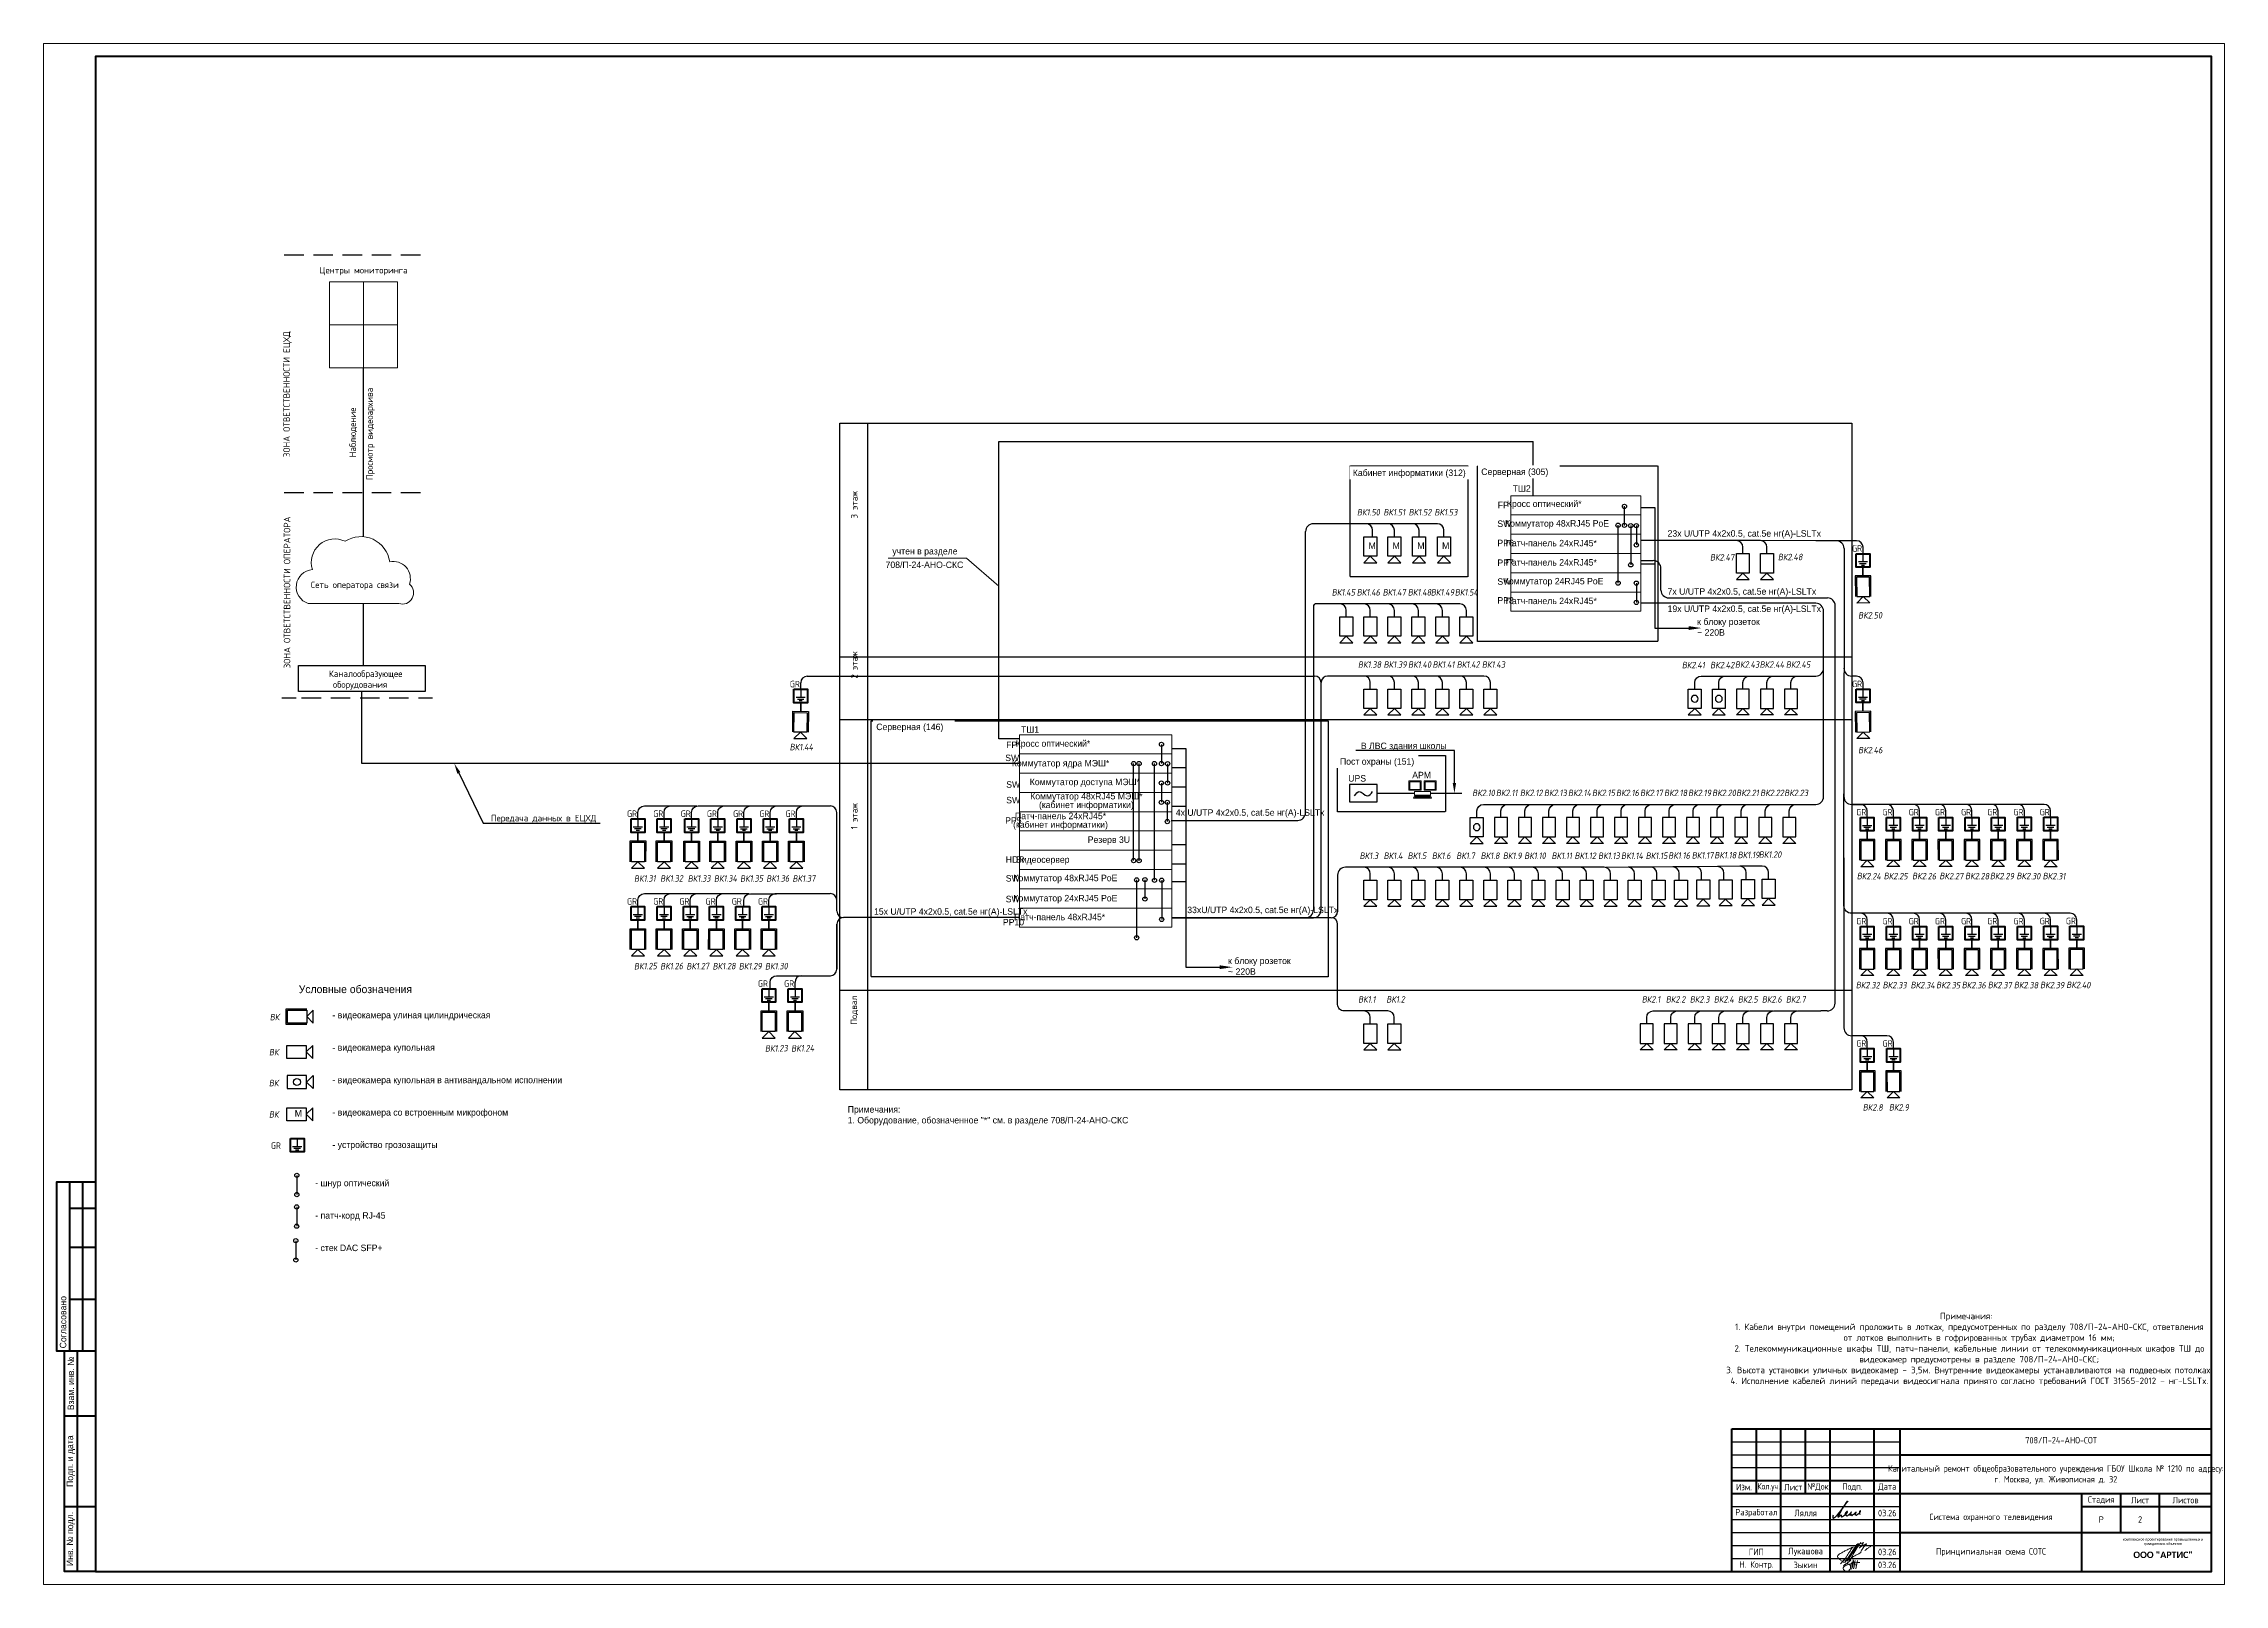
# Model space of a CAD drawing. Header units: millimetres. Extents: x -495897 to 1376592, y -28539 to 470976.
# Drawn here: x 898442 to 982542, y 411576 to 470976 of the extents above; entities that cross this region are included whole.
import ezdxf
from ezdxf import colors
from ezdxf.entities.mleader import LeaderData, LeaderLine
from ezdxf.enums import TextEntityAlignment as Align
from ezdxf.math import Vec2, Vec3

# ---------------------------------------------------------------- set-up
doc = ezdxf.new("R2010")
doc.units = ezdxf.units.MM
doc.set_wipeout_variables(frame=1)
doc.linetypes.add('HIDDEN', pattern=[0.375, 0.25, -0.125])
for name, color, linetype in [('__НАДПИСИ', 7, 'Continuous'), ('_ОС_1 этаж', 7, 'Continuous'), ('PDF _5-СОТ Оборудование', 1, 'Continuous'), ('PDF _ОХР', 7, 'Continuous'), ('PDF _Текст', 7, 'Continuous'), ('RC-Позиционные_обозначения', 7, 'Continuous'), ('RC-Таблицы', 7, 'Continuous'), ('СОТ', 7, 'Continuous'), ('стена', 20, 'Continuous'), ('Стены', 194, 'Continuous'), ('флажки', 7, 'Continuous'), ('ШТАМП', 2, 'Continuous')]:
    doc.layers.add(name, color=color, linetype=linetype)
for name, color, linetype, lineweight in [('__ФОРМАТ', 7, 'Continuous', 40), ('_SOT_SH-OBORUD', 5, 'Continuous', 18), ('E-Безопасность-G', 153, 'Continuous', 35), ('E-Данные-G', 140, 'Continuous', 35), ('RC-Видеонаблюдение', 5, 'Continuous', 30), ('RC-Выноски', 7, 'Continuous', 0), ('RC-Линии_связи-Адресные', 5, 'Continuous', 30), ('RC-Линии_связи-Питание_12-24В', 3, 'Continuous', 30), ('лс', 5, 'Continuous', 30), ('НО ВН - ВК', 164, 'Continuous', 50), ('Подписи', 7, 'Continuous', 13)]:
    doc.layers.add(name, color=color, linetype=linetype, lineweight=lineweight)
doc.layers.add('PDF _СОТ', color=7, linetype='Continuous', true_color=0xb82d00)
doc.layers.add('Границы листа', color=7, linetype='Continuous', lineweight=0, plot=False)
doc.layers.add('ОФ_подписи', color=5, linetype='Continuous', lineweight=13, true_color=0x0000ff)
doc.styles.add('ALG_Mipgost', font='')
doc.styles.add('GOST 2.304 type A', font='', dxfattribs={"height": 250})
doc.styles.add('ICOCPEUR', font='isocpeur.ttf', dxfattribs={"height": 250})
doc.styles.add('ISOCPEUR', font='isocpeur.ttf', dxfattribs={"width": 0.9, "height": 350})
doc.styles.add('KOSTY_STYLE', font='isocpeur.ttf')
doc.styles.add('Mipgost', font='', dxfattribs={"height": 500})
doc.styles.add('Mipgost_5', font='', dxfattribs={"height": 250})
doc.styles.add('RubezhCAD', font='', dxfattribs={"oblique": 10})
doc.styles.get("Standard").update_dxf_attribs({"font": ''})
doc.styles.add('ГОСТ 2.304', font='')
doc.styles.get('ALG_Mipgost').set_extended_font_data('Mipgost')
doc.styles.get('GOST 2.304 type A').set_extended_font_data('GOST 2.304 type A')
doc.styles.get('Mipgost').set_extended_font_data('Mipgost')
doc.styles.get('Mipgost_5').set_extended_font_data('Mipgost')
doc.styles.get('RubezhCAD').set_extended_font_data('GOST type A')
doc.styles.get('Standard').set_extended_font_data('GOST type B')
doc.styles.get('ГОСТ 2.304').set_extended_font_data('GOST 2.304 type A')

msp = doc.modelspace()

# ---------------------------------------------------------------- texts
at = {"color": 0, "lineweight": 30, "char_height": 250, "width": 479.75, "attachment_point": 5, "style": 'ISOCPEUR'}
for insert in [(968376.913, 451513.229), (927412.745, 446284.669), (968376.941, 446290.366), (921133.571, 441288.074), (968540.823, 441345.616), (921132.08, 437907.574), (968540.822, 437144.167), (968540.823, 432430.646), (907400.262, 428489.715)]:
    msp.add_mtext('GR', dxfattribs=dict(at, insert=insert))
at = {"color": 7, "lineweight": 13, "insert": (910464.913, 434518.154), "char_height": 300, "width": 20045.34514, "attachment_point": 5, "style": 'ALG_Mipgost'}
msp.add_mtext('Условные обозначения', dxfattribs=at)
at = {"layer": 'E-Данные-G', "color": 7, "lineweight": 20, "char_height": 250, "width": 26159.17703, "attachment_point": 1, "style": 'Mipgost'}
for s, insert in [('\\pi13079.58852;\\P\\pi0;\\P- видеокамера улиная цилиндрическая\\P\\P\\P- видеокамера купольная\\P\\P\\P- видеокамера купольная в антивандальном исполнении\\P\\P\\P- видеокамера со встроенным микрофоном\\P\\P\\P- устройство грозозащиты', (909578.716, 434482.355)), ('\\pi13079.58852;\\P\\pi0;\\P\\P\\P\\P- шнур оптический\\P\\P\\P- патч-корд RJ-45\\P\\P\\P- стек DAC SFP+', (908917.8, 429257.834))]:
    msp.add_mtext(s, dxfattribs=dict(at, insert=insert))
at = {"layer": 'PDF _Текст', "linetype": 'Continuous', "lineweight": 20, "char_height": 250, "attachment_point": 7, "style": 'KOSTY_STYLE'}
for s, insert in [('Центры мониторинга', (909076.996, 462047.173)), ('Сеть оператора связи', (908749.263, 449918.897)), ('Каналообразующее\\P оборудования', (909442.759, 446073.543))]:
    msp.add_mtext(s, dxfattribs=dict(at, insert=insert))
at = {"layer": 'PDF _Текст', "linetype": 'Continuous', "lineweight": 20, "char_height": 250, "attachment_point": 7, "rotation": 90, "style": 'KOSTY_STYLE'}
for s, insert in [('ЗОНА ОТВЕТСТВЕННОСТИ ЕЦХД', (908005.393, 455034.36)), ('Просмотр видеоархива', (911207.924, 454150.156)), ('Наблюдение', (910525.485, 455024.622)), ('ЗОНА ОТВЕТСТВЕННОСТИ ОПЕРАТОРА', (907955.39, 446892.489))]:
    msp.add_mtext(s, dxfattribs=dict(at, insert=insert))
at = {"layer": 'PDF _Текст', "linetype": 'Continuous', "lineweight": 20, "char_height": 250, "attachment_point": 2, "style": 'Mipgost_5'}
for s, insert, width, line_spacing_factor in [('Кросс оптический*', (956313.966, 453360.173), 4723.74559, 0.899144), ('Коммутатор 48хRJ45 PoE', (956807.595, 452605.267), 4924.75604, 0.960103), ('{\\C0;Патч-панель 24хRJ45*}', (956583.456, 451844.585), 4497.60884, 0.899144), ('{\\C0;Патч-панель 24хRJ45*}', (956583.456, 451100.551), 4497.60884, 0.899144), ('Коммутатор 24RJ45 PoE', (956675.935, 450377.399), 4924.75604, 0.960103), ('{\\C0;Патч-панель 24хRJ45*}', (956583.456, 449616.716), 4497.60884, 0.899144), ('Кросс оптический*', (937369.126, 444116.099), 4723.74559, 0.899144), ('Коммутатор ядра МЭШ*', (937660.712, 443358.781), 4924.75604, 0.960103), ('Коммутатор доступа МЭШ* ', (938596.869, 442637.535), 4924.75604, 0.960103), ('Коммутатор 48xRJ45 МЭШ* \\P(кабинет информатики)', (938656.191, 442087.213), 4924.75604, 0.8), ('{\\C0;Патч-панель 24хRJ45*\\P(кабинет информатики)}', (937659.044, 441325.891), 4497.60884, 0.8), ('{\\C0;Резерв 3U}', (939522.555, 440411.696), 6691.65489, 0.7), ('{\\C0;Видеосервер}', (936973.449, 439643.181), 4759.67567, 0.899144), ('Коммутатор 48хRJ45 PoE', (937847.807, 438934.394), 4924.75604, 0.960103), ('Коммутатор 24хRJ45 PoE', (937847.807, 438156.589), 4924.75604, 0.960103), ('{\\C0;Патч-панель 48хRJ45*}', (937623.668, 437429.678), 4497.60884, 0.899144)]:
    msp.add_mtext(s, dxfattribs=dict(at, insert=insert, width=width, line_spacing_factor=line_spacing_factor))
at = {"layer": 'PDF _Текст', "char_height": 250, "style": 'Mipgost_5'}
for s, insert, attachment_point in [('23x U/UTP 4x2x0.5, cat.5e нг(А)-LSLTx', (961069.235, 451891.911), 7), ('708/П-24-АНО-СКС', (933910.229, 450754.346), 9), ('учтен в разделе', (933688.275, 451206.842), 9), ('19x U/UTP 4x2x0.5, cat.5e нг(А)-LSLTx', (961069.235, 448989.236), 7), ('~ 220В', (962209.714, 448147.984), 7), ('к блоку розеток', (962209.714, 448489.82), 7), ('4x U/UTP 4x2x0.5, cat.5e нг(А)-LSLTx', (942104.355, 441131.534), 7), ('15x U/UTP 4x2x0.5, cat.5e нг(А)-LSLTx', (930465.691, 437316.254), 7), ('33xU/UTP 4x2x0.5, cat.5e нг(А)-LSLTx', (942546.386, 437378.891), 7), ('к блоку розеток', (944121.235, 435415.32), 7), ('~ 220В', (944121.235, 435073.485), 7)]:
    msp.add_mtext(s, dxfattribs=dict(at, insert=insert, attachment_point=attachment_point))
at = {"layer": 'СОТ', "color": 0, "char_height": 250, "width": 2457.95894, "attachment_point": 4, "style": 'Mipgost_5'}
for s, insert in [('FP', (954520.955, 453187.766)), ('SW', (954506.004, 452464.69)), ('PP6', (954506.004, 451722.773)), ('PP7', (954506.004, 450962.81)), ('SW', (954506.004, 450235.763)), ('PP8', (954506.004, 449508.796)), ('FP', (935561.167, 443943.692)), ('ТШ1', (936135.926, 444533.402)), ('SW', (935526.96, 443438.359)), ('SW', (935564.07, 442411.384)), ('SW', (935564.07, 441809.244)), ('PP5', (935524.755, 441022.65)), ('HDR', (935546.216, 439519.765)), ('SW', (935546.216, 438793.817)), ('SW', (935546.216, 437994.238)), ('PP10', (935435.19, 437104.725))]:
    msp.add_mtext(s, dxfattribs=dict(at, insert=insert))
at = {"layer": 'СОТ', "char_height": 250, "attachment_point": 5}
for s, insert, width, style in [('Примечания:\\P\\pi-750,l1000,t1000;1.^IКабели внутри помещений проложить в лотках, предусмотренных по разделу 708/П-24-АНО-СКС, ответвления от лотков выполнить в гофрированных трубах диаметром 16 мм;\\P2.^IТелекоммуникационные шкафы ТШ, патч-панели, кабельные линии от телекоммуникационных шкафов ТШ до видеокамер предусмотрены в разделе 708/П-24-АНО-СКС;   \\P3.^IВысота установки уличных видеокамер - 3,5м. Внутренние видеокамеры устанавливаются на подвесных потолках;\\P4.^IИсполнение кабелей линий передачи видеосигнала принято согласно требований ГОСТ 31565-2012 - нг-LSLTx.', (972584.441, 420638.362), 18723.77073, 'ICOCPEUR'), ('2', (979292.241, 414075.602), 1500, 'GOST 2.304 type A'), ('Принципиальная схема СОТС', (973542.241, 412813.914), 7000, 'GOST 2.304 type A')]:
    msp.add_mtext(s, dxfattribs=dict(at, insert=insert, width=width, style=style))
at = {"layer": 'ШТАМП', "color": 0, "lineweight": 30, "char_height": 250, "width": 3357.12654, "attachment_point": 5, "rotation": 90, "line_spacing_factor": 0.85}
for s, insert in [('{\\fISOCPEUR|b0|i0|c204|p34;3 этаж}', (929705.74, 453192.88)), ('{\\fISOCPEUR|b0|i0|c204|p34;2 этаж}', (929705.74, 447016.951)), ('{\\fISOCPEUR|b0|i0|c204|p34;1 этаж}', (929705.74, 441187.222)), ('{\\fISOCPEUR|b0|i0|c204|p34;Подвал}', (929707.292, 433712.271))]:
    msp.add_mtext(s, dxfattribs=dict(at, insert=insert))

# ---------------------------------------------------------------- blocks, each defined once
blk = doc.blocks.new('*U992')
for p, q in [((5, 155), (5, 90)), ((15, 155), (15, 90))]:
    blk.add_line(p, q)
at = {"lineweight": -2}
for p, q in [((10, 155), (10, 90)), ((10, 145), (20, 145)), ((10, 130), (20, 130)), ((10, 110), (20, 110)), ((13, 90), (13, 5)), ((8, 65), (20, 65)), ((8, 30), (20, 30))]:
    blk.add_line(p, q, dxfattribs=at)
blk.add_lwpolyline([(20, 5), (836, 5), (836, 589), (20, 589)], close=True, dxfattribs=at)
for points in [[(20, 155), (5, 155), (5, 90), (8, 90)], [(20, 5), (8, 5), (8, 90), (20, 90)]]:
    blk.add_lwpolyline(points, dxfattribs=at)
at = {"layer": 'Границы листа'}
blk.add_lwpolyline([(841, 0), (0, 0), (0, 594), (841, 594)], close=True, dxfattribs=at)
at = {"lineweight": 30, "style": 'Mipgost_5'}
blk.add_text('Согласовано', height=2.5, rotation=90, dxfattribs=at).set_placement((7.5, 91), align=Align.MIDDLE_LEFT)
for s, p in [('Взам. инв. №', (10.5, 77.5)), ('Подп. и дата', (10.5, 47.5)), ('Инв. № подл.', (10.5, 17.5))]:
    blk.add_text(s, height=2.5, rotation=90, dxfattribs=at).set_placement(p, align=Align.MIDDLE)
at = {"lineweight": 13, "oblique": 10, "flags": 8}
blk.add_attdef('ФОРМАТ', (801.94, 1.12), '', height=3, dxfattribs=at)
blk = doc.blocks.new('П_Зыкин')
at = {"layer": 'ОФ_подписи', "color": 5, "ltscale": 100, "transparency": 33554687}
for p, q in [((142, 249), (62, -174)), ((102, 37), (218, 37)), ((258, 249), (178, -174))]:
    blk.add_line(p, q, dxfattribs=at)
blk.add_lwpolyline([(-462, 273), (-74, 273), (-446, -30)], dxfattribs=at)
for centre, radius, start, end in [((-271, -94), 186, 314.23929, 159.93483), ((345, -1372), 1523, 88.87583, 117.8788), ((1109, -252), 1204, 158.75935, 174.23097), ((-1024, 224), 1068, 337.81444, 2.88593), ((-849, 72), 852, 342.83077, 7.48151), ((-9, 182), 4.48, 8.96906, 155.65511), ((-643, 22), 732, 344.4555, 20.46196), ((-318, -169), 151, 108.7568, 173.42509), ((-287, -115), 185, 191.53585, 322.35119)]:
    blk.add_arc(centre, radius, start, end, dxfattribs=at)
blk = doc.blocks.new('П_Лукашова')
at = {"layer": 'ОФ_подписи', "color": 5}
for p, q in [((221, 339), (-221, -339)), ((286, 371), (-156, -307)), ((283, 370), (218, 338))]:
    blk.add_line(p, q, dxfattribs=at)
for points in [[(-221, -339), (-276, -344), (-368, -289), (-446, -221), (-505, -166), (-522, -116), (-412, -16), (-295, 56), (-173, 120), (-49, 179), (33, 216), (87, 237), (52, 221), (11, 167), (-59, 51), (-126, -52), (-177, -132), (-256, -231), (-409, -409)], [(360, 20), (294, -18), (203, -65), (91, -124), (-73, -248)], [(366, 415), (236, 213), (85, -37), (-50, -300)], [(221, 301), (344, 360), (434, 401), (475, 416), (464, 395), (420, 336), (342, 232), (310, 203), (337, 221), (420, 283), (490, 322), (558, 352), (576, 358), (491, 240), (403, 113), (374, 49), (360, 20)], [(530, 102), (646, 199), (748, 254)]]:
    blk.add_spline(points, degree=3, dxfattribs=at)
blk = doc.blocks.new('штамп')
at = {"layer": '__ФОРМАТ', "linetype": 'Continuous', "lineweight": 50}
for p, q in [((531929, 45357), (531929, 50857)), ((531929, 50857), (550429, 50857)), ((532879, 48357), (532879, 50857)), ((533829, 45357), (533829, 50857)), ((534779, 48357), (534779, 50857)), ((535729, 45357), (535729, 50857)), ((537429, 45357), (537429, 50857)), ((538429, 45357), (538429, 50857)), ((550429, 45357), (550429, 50857)), ((538429, 49857), (550429, 49857)), ((531929, 48857), (538429, 48857)), ((531929, 48357), (550429, 48357)), ((545429, 45357), (545429, 48357)), ((546929, 46857), (546929, 48357)), ((548429, 46857), (548429, 48357)), ((545429, 47857), (550429, 47857)), ((538429, 46857), (550429, 46857)), ((531929, 45357), (550429, 45357))]:
    blk.add_line(p, q, dxfattribs=at)
at = {"layer": '__ФОРМАТ', "linetype": 'Continuous', "lineweight": -2}
for p, q in [((531929, 50357), (538429, 50357)), ((531929, 49857), (538429, 49857)), ((531929, 49357), (538429, 49357)), ((531929, 48857), (538429, 48857)), ((531929, 47857), (538429, 47857)), ((531929, 47357), (538429, 47357)), ((531929, 46857), (538429, 46857)), ((531929, 46357), (538429, 46357)), ((538429, 46857), (550429, 46857)), ((531929, 45857), (538429, 45857))]:
    blk.add_line(p, q, dxfattribs=at)
at = {"layer": 'Подписи', "color": 5, "lineweight": 25}
blk.add_lwpolyline([(535847, 47525), (535833, 47500), (535823, 47461), (535824, 47440), (535829, 47423), (535840, 47414), (535857, 47413), (535876, 47421), (535897, 47435), (535917, 47454), (536005, 47539), (536088, 47624), (536142, 47690), (536203, 47776), (536266, 47874), (536323, 47953), (536362, 48009), (536395, 48059), (536405, 48060), (536397, 48045), (536295, 47925), (536205, 47790), (536095, 47603), (536059, 47544), (536038, 47506), (536029, 47485), (536027, 47473), (536027, 47462), (536031, 47457), (536037, 47454), (536045, 47456), (536057, 47466), (536072, 47479), (536107, 47506), (536133, 47525), (536147, 47532), (536152, 47532), (536153, 47529), (536150, 47520), (536147, 47504), (536146, 47491), (536148, 47479), (536150, 47471), (536157, 47465), (536166, 47462), (536178, 47464), (536189, 47469), (536215, 47480), (536240, 47498), (536281, 47529), (536306, 47550), (536324, 47567), (536342, 47582), (536372, 47609), (536388, 47629), (536397, 47646), (536399, 47657), (536398, 47666), (536393, 47671), (536383, 47671), (536372, 47667), (536356, 47653), (536336, 47632), (536323, 47612), (536313, 47599), (536309, 47587), (536310, 47579), (536315, 47575), (536326, 47579), (536335, 47585), (536344, 47592), (536348, 47595), (536352, 47596), (536354, 47595), (536355, 47592), (536349, 47583), (536342, 47575), (536334, 47561), (536326, 47547), (536322, 47538), (536320, 47531), (536321, 47523), (536325, 47519), (536328, 47519), (536333, 47524), (536338, 47527), (536344, 47526), (536346, 47520), (536351, 47508), (536355, 47498), (536359, 47493), (536366, 47491), (536375, 47491), (536385, 47497), (536412, 47513), (536436, 47532), (536466, 47559), (536491, 47583), (536517, 47607), (536529, 47621), (536545, 47642), (536547, 47643), (536546, 47644), (536543, 47644), (536541, 47642), (536538, 47637), (536499, 47577), (536491, 47558), (536482, 47544), (536480, 47535), (536479, 47529), (536481, 47524), (536483, 47522), (536489, 47523), (536494, 47526), (536502, 47532), (536512, 47539), (536522, 47544), (536530, 47548), (536541, 47549), (536547, 47546), (536550, 47541), (536551, 47531), (536552, 47525), (536553, 47521), (536558, 47517), (536562, 47515), (536568, 47515), (536575, 47517), (536583, 47523), (536596, 47533), (536617, 47547), (536636, 47561), (536659, 47583), (536688, 47609), (536702, 47620), (536713, 47630), (536721, 47636), (536727, 47641), (536727, 47643), (536726, 47644), (536723, 47643), (536720, 47638), (536715, 47629), (536693, 47594), (536681, 47575), (536676, 47566), (536674, 47557), (536677, 47551), (536679, 47547), (536684, 47546), (536689, 47549), (536695, 47552), (536700, 47554), (536709, 47554), (536716, 47551), (536717, 47545), (536719, 47535), (536721, 47527), (536725, 47524), (536731, 47520), (536741, 47523), (536747, 47528), (536757, 47534), (536779, 47550), (536809, 47572), (536842, 47600), (536865, 47623), (536880, 47642), (536895, 47664), (536899, 47675), (536901, 47684), (536898, 47689), (536891, 47693), (536881, 47689), (536873, 47682), (536862, 47668), (536856, 47654), (536855, 47638), (536856, 47622), (536856, 47598), (536858, 47583), (536860, 47572), (536864, 47560), (536871, 47551)], dxfattribs=at)
at = {"layer": 'ОФ_подписи'}
for name, p, xscale, yscale, zscale in [('П_Лукашова', (536533, 46057), 1.010226427429054, 1.010226427429054, 1.010226427429054), ('П_Зыкин', (536581, 45585), 0.7621923841183493, 0.7621923841183493, 0.7621923841183493)]:
    blk.add_blockref(name, p, dxfattribs=dict(at, xscale=xscale, yscale=yscale, zscale=zscale))
at = {"transparency": 33554687, "attachment_point": 5, "style": 'ГОСТ 2.304'}
for s, insert, char_height, width in [('{\\fArial|b0|i0|c204|p34;комплексное проектирование промышленных и гражданских объектов}', (548563, 46495), 100, 3372.21), ('{\\fCorbel Light|b1|i0|c204|p34;ООО "АРТИС"}', (548563, 45995), 250, 4171.2)]:
    blk.add_mtext(s, dxfattribs=dict(at, insert=insert, char_height=char_height, width=width))
at = {"layer": '__НАДПИСИ', "lineweight": 9, "ltscale": 2, "style": 'ISOCPEUR', "flags": 1}
blk.add_attdef('NOTATION', (548864, 51134), '', height=250, dxfattribs=at)
at = {"layer": '__НАДПИСИ', "lineweight": 9, "ltscale": 2, "style": 'RubezhCAD', "oblique": 10}
blk.add_attdef('SHEET', text='', height=250, dxfattribs=at).set_placement((547679, 47357), align=Align.MIDDLE_CENTER)
at = {"layer": '__ФОРМАТ', "color": 7, "linetype": 'Continuous', "lineweight": 20, "char_height": 250, "attachment_point": 5, "style": 'GOST 2.304 type A'}
for s, insert, width in [('Капитальный ремонт общеобразовательного учреждения ГБОУ Школа № 1210 по адресу:      \\Pг. Москва, ул. Живописная д. 32', (544429, 49085), 12000), ('\\pi-7.5,l7.5,t7.5;{\\W0.9;\\C256;Кол.уч.}', (533354, 48607), 950)]:
    blk.add_mtext(s, dxfattribs=dict(at, insert=insert, width=width))
for s, insert, width, line_spacing_factor in [('\\pi-7.5,l7.5,t7.5;{\\C256;Изм.}', (532404, 48607), 950, 1.2), ('\\pi-7.5,l7.5,t7.5;{\\C256;Лист}', (534304, 48607), 950, 1.2), ('\\pi-7.5,l7.5,t7.5;{\\C256;№Док}', (535254, 48607), 950, 1.2), ('\\pi-7.5,l7.5,t7.5;{\\C256;Подп.}', (536584, 48607), 1710.72, 1.2), ('\\pi-7.5,l7.5,t7.5;{\\C256;Дата}', (537929, 48607), 1000, 1.2), ('\\pi-7.5,l7.5,t7.5;{\\C256;Стадия}', (546179, 48107), 1500, 1.2), ('\\pi-7.5,l7.5,t7.5;{\\C256;Лист}', (547679, 48107), 1500, 1.2), ('\\pi-7.5,l7.5,t7.5;{\\C256;Листов}', (549429, 48107), 2000, 1.2), ('\\pi-7.5,l7.5,t7.5;{\\C256;Разработал}', (532879, 47607), 1900, 1.2), ('{\\C256;Лялля}', (534779, 47607), 1900, 1.2), ('{\\C256;03.26}', (537929, 47607), 1000, 1.2), ('Система охранного телевидения', (541929, 47427), 6828.82, 0.85), ('\\pi-750,l750,t750;{\\C256;Р}', (546179, 47357), 1500, 1.2), ('{\\C256;Лукашова}', (534779, 46107), 1900, 1.2), ('{\\C256;Н. Контр. }', (532879, 45592), 1900, 1.2), ('\\pi-7.5,l7.5,t7.5;{\\C256;ГИП}', (532879, 46107), 1900, 1.2), ('\\pi-750,l750,t750;{\\C256;Зыкин}', (534779, 45607), 1900, 1.2), ('{\\C256;03.26}', (537929, 46107), 1000, 1.2), ('{\\C256;03.26}', (537929, 45607), 1000, 1.2)]:
    blk.add_mtext(s, dxfattribs=dict(at, insert=insert, width=width, line_spacing_factor=line_spacing_factor))
at = {"layer": 'стена', "color": 18, "true_color": 0x000000, "insert": (543249, 50539), "char_height": 250, "width": 3851.47, "attachment_point": 1, "style": 'GOST 2.304 type A'}
blk.add_mtext('708/П-24-АНО-СОТ', dxfattribs=at)
blk = doc.blocks.new('RC-UGO-CAM-01')
at = {"color": 1}
blk.add_wipeout([(3.74, 0), (6.24, 2.5), (6.24, -2.5)], dxfattribs=at)
blk.add_wipeout([(-3.74, -2.5), (-3.74, 2.5), (3.74, 2.5), (3.74, -2.5)], dxfattribs=at)
for p, q in [((3.74, 0), (6.24, 2.5)), ((6.24, 2.5), (6.24, -2.5)), ((3.74, 0), (6.24, -2.5))]:
    blk.add_line(p, q, dxfattribs=at)
blk.add_lwpolyline([(3.74, -2.5), (3.74, 2.5), (-3.74, 2.5), (-3.74, -2.5), (3.74, -2.5)], close=True, dxfattribs=at)
blk.add_attdef('PSTN', text='', height=2.5).set_placement((4.63, 3.28), align=Align.BOTTOM_LEFT)
blk = doc.blocks.new('RC-UGO-CAM-03')
blk.add_wipeout([(3.74, 0), (6.24, 2.5), (6.24, -2.5)])
blk.add_wipeout([(-3.74, -2.5), (-3.74, 2.5), (3.74, 2.5), (3.74, -2.5)])
for p, q in [((3.74, 0), (6.24, 2.5)), ((6.24, 2.5), (6.24, -2.5)), ((3.74, 0), (6.24, -2.5))]:
    blk.add_line(p, q)
blk.add_lwpolyline([(3.74, 3), (-4.24, 3), (-4.24, -3), (3.74, -3)])
blk.add_lwpolyline([(3.74, -2.5), (3.74, 2.5), (-3.74, 2.5), (-3.74, -2.5), (3.74, -2.5)], close=True)
blk.add_attdef('PSTN', text='', height=2.5).set_placement((4.63, 3.28), align=Align.BOTTOM_LEFT)
blk = doc.blocks.new('RC-UGO-CAM-02')
at = {"color": 1}
blk.add_wipeout([(-3.74, -2.5), (-3.74, 2.5), (3.74, 2.5), (3.74, -2.5)], dxfattribs=at)
for p, q in [((3.74, 0), (6.24, 2.5)), ((6.24, 2.5), (6.24, -2.5)), ((3.74, 0), (6.24, -2.5))]:
    blk.add_line(p, q, dxfattribs=at)
blk.add_lwpolyline([(3.74, -2.5), (3.74, 2.5), (-3.74, 2.5), (-3.74, -2.5), (3.74, -2.5)], close=True, dxfattribs=at)
blk.add_circle((0, 0), 1.33, dxfattribs=at)
blk.add_attdef('PSTN', text='', height=2.5).set_placement((4.63, 3.28), align=Align.BOTTOM_LEFT)
blk = doc.blocks.new('PC 2 mon')
for p, q in [((-5.4, -4.3), (5.4, -4.3)), ((-5.2, -3.8), (5.2, -3.8)), ((-5, -3.4), (5, -3.4))]:
    blk.add_line(p, q)
for points in [[(-9.3, 7.3), (-1, 7.3), (-1, 0.9), (-9.3, 0.9)], [(-8.6, 6.7), (-1.7, 6.7), (-1.7, 1.5), (-8.6, 1.5)], [(-5.4, 0), (5.4, 0), (5.4, -2.4), (-5.4, -2.4)], [(1.1, 7.3), (9.4, 7.3), (9.4, 0.9), (1.1, 0.9)], [(1.8, 6.7), (8.7, 6.7), (8.7, 1.5), (1.8, 1.5)], [(-5.4, -3), (5.4, -3), (6.1, -4.6), (-6.1, -4.6)]]:
    blk.add_lwpolyline(points, close=True)
blk = doc.blocks.new('грозозащита')
blk.add_wipeout([(-262, 0), (-262, 520), (262, 520), (262, 0)])
at = {"color": 7}
for p, q in [((0, 201), (-177, 201)), ((0, 132), (-128, 132)), ((62, 70), (-62, 70)), ((0, 482), (0, 201)), ((177, 201), (0, 201)), ((124, 132), (0, 132))]:
    blk.add_line(p, q, dxfattribs=at)
at = {"layer": 'НО ВН - ВК'}
blk.add_line((-262, 0), (-262, 520), dxfattribs=at)
at = {"layer": 'НО ВН - ВК', "color": 6}
blk.add_lwpolyline([(-262, 520), (262, 520), (262, 0), (-262, 0)], close=True, dxfattribs=at)

# ---------------------------------------------------------------- linework, layer by layer
at = {"color": 3, "transparency": 33554687}
msp.add_spline([(948998.342, 441981.306), (949179.133, 442147.518), (949490.096, 441974.08), (949695.89, 442136.678)], degree=3, dxfattribs=at)
at = {"layer": '_ОС_1 этаж'}
msp.add_lwpolyline([(908266.909, 445996.329), (908266.909, 447001.772), (913152.715, 447001.772), (913152.715, 445996.329)], close=True, dxfattribs=at)
at = {"layer": 'E-Безопасность-G', "color": 5}
msp.add_line((929032.988, 437029.469), (929031.31, 435289.9), dxfattribs=at)
at = {"layer": 'PDF _5-СОТ Оборудование', "color": 6}
for p, q in [((959406.068, 452403.361), (959406.068, 453141.132)), ((959160.373, 450175.492), (959160.373, 452406.85)), ((940596.782, 436504.618), (940596.782, 438735.977))]:
    msp.add_line(p, q, dxfattribs=at)
at = {"layer": 'PDF _5-СОТ Оборудование', "color": 18, "true_color": 0x000000}
for p, q in [((940478.162, 439479.672), (940478.162, 443219.647)), ((940690.72, 439475.697), (940689.875, 443219.647)), ((941282.939, 438719.304), (941282.095, 443219.647))]:
    msp.add_line(p, q, dxfattribs=at)
at = {"layer": 'PDF _5-СОТ Оборудование', "color": 7, "linetype": 'Continuous', "lineweight": 0}
for p, q in [((936081.505, 436907.393), (936081.505, 437646.135)), ((941951.638, 436907.393), (941951.638, 437646.135))]:
    msp.add_line(p, q, dxfattribs=at)
for points in [[(960040.117, 453546.994), (960040.117, 451320.183), (955029.793, 451320.183), (955029.793, 453546.994)], [(960040.117, 453546.994), (955029.793, 453546.994)], [(960040.117, 452805.077), (955029.793, 452805.077)], [(960040.117, 452804.018), (960040.117, 449090.198), (955029.793, 449090.198), (955029.793, 452804.018)], [(960040.117, 452062.101), (955029.793, 452062.101)], [(960040.117, 450576.149), (955029.793, 450576.149)], [(960040.117, 449834.232), (955029.793, 449834.232)], [(960040.117, 449090.198), (955029.793, 449090.198)], [(941951.638, 444331.858), (936081.505, 444331.858)], [(941951.638, 444331.858), (941951.638, 437646.135), (936081.505, 437646.135), (936081.505, 444331.858)], [(941951.638, 443588.883), (936081.505, 443588.883)], [(941951.638, 442848.024), (936081.505, 442848.024)], [(941951.638, 442107.165), (936081.505, 442107.165)], [(941951.638, 441364.189), (936081.505, 441364.189)], [(941951.638, 440621.213), (936081.505, 440621.213)], [(941951.638, 439878.237), (936081.505, 439878.237)], [(941951.638, 439133.145), (936081.505, 439133.145)], [(941951.638, 438391.228), (936081.505, 438391.228)], [(941951.638, 437647.193), (936081.505, 437647.193)], [(941951.638, 436907.393), (936081.505, 436907.393)]]:
    msp.add_lwpolyline(points, dxfattribs=at)
at = {"layer": 'PDF _ОХР', "linetype": 'Continuous', "lineweight": 20}
for p, q in [((909466.098, 461792.368), (909466.098, 458477.039)), ((909466.098, 461792.368), (912089.495, 461792.368)), ((910777.796, 461792.368), (910777.796, 458477.039)), ((912089.495, 458477.039), (912089.495, 461792.368))]:
    msp.add_line(p, q, dxfattribs=at)
at = {"layer": 'PDF _ОХР', "color": 30, "linetype": 'Continuous', "lineweight": 30, "true_color": 0xf26722}
for points in [[(907723.041, 462827.617), (908474.402, 462827.617)], [(908847.96, 462827.617), (909599.322, 462827.617)], [(909972.88, 462827.617), (910724.241, 462827.617)], [(911097.799, 462827.617), (911849.161, 462827.617)], [(912222.719, 462827.617), (912974.08, 462827.617)], [(907723.041, 453671.722), (908474.402, 453671.722)], [(908847.96, 453671.722), (909599.322, 453671.722)], [(909972.88, 453671.722), (910724.241, 453671.722)], [(911097.799, 453671.722), (911849.161, 453671.722)], [(912222.719, 453671.722), (912974.08, 453671.722)], [(907632.479, 445754.835), (908179.046, 445754.835)], [(908393.747, 445754.835), (909145.109, 445754.835)], [(909518.667, 445754.835), (910270.028, 445754.835)], [(910643.587, 445754.835), (911394.948, 445754.835)], [(911768.506, 445754.835), (912519.867, 445754.835)], [(912893.426, 445754.835), (913439.993, 445754.835)]]:
    msp.add_lwpolyline(points, dxfattribs=at)
at = {"layer": 'PDF _ОХР', "linetype": 'Continuous', "lineweight": 20}
for points in [[(912089.495, 460132.581), (909466.098, 460132.581)], [(912089.495, 458477.039), (909466.098, 458477.039)], [(908646.649, 449388.748), (912140.267, 449388.748)]]:
    msp.add_lwpolyline(points, dxfattribs=at)
msp.add_lwpolyline([(910073.083, 451789.434, 0.656626067), (908806.25, 450698.547, 0.818795291), (908643.823, 449389.377)], format="xyb", dxfattribs=at)
for centre, radius, start, end in [((910677.872, 450846.898), 1122.797, 8.00352986, 122.57445556), ((911921.651, 450350.236), 664.339, 341.48803049, 101.64550361), ((912273.984, 449802.633), 435.11, 251.75170526, 50.07019337)]:
    msp.add_arc(centre, radius, start, end, dxfattribs=at)
at = {"layer": 'PDF _СОТ', "color": 1, "lineweight": 25}
for p, q in [((960040.117, 453087.531), (960577.753, 453087.531)), ((960577.753, 453087.531), (960577.753, 448444.32)), ((960040.117, 450921.996), (960577.753, 450921.996)), ((960577.753, 448444.32), (961879.511, 448444.32)), ((941951.638, 443805.44), (942489.274, 443805.44)), ((942489.274, 443805.44), (942489.274, 435369.82)), ((941951.638, 443062.465), (942489.274, 443062.465)), ((941951.638, 442321.606), (942489.274, 442321.606)), ((941951.638, 441580.747), (942489.274, 441580.747)), ((941951.638, 440093.737), (942489.274, 440093.737)), ((941951.638, 439350.761), (942489.274, 439350.761)), ((941951.638, 438672.624), (942489.274, 438672.624)), ((942489.274, 435369.82), (943791.032, 435369.82))]:
    msp.add_line(p, q, dxfattribs=at)
at = {"layer": 'PDF _СОТ', "color": 0, "lineweight": 25}
for points in [[(959649.987, 452392.61), (959648.928, 450881.237)], [(959866.11, 452392.61), (959865.052, 451650.458)], [(959866.11, 450175.418), (959865.052, 449433.267)], [(941777.631, 441725.758), (941776.573, 440983.606)], [(940913.531, 438742.524), (940912.473, 438000.372)], [(941561.508, 438721.736), (941560.449, 437210.363)], [(908202.267, 426125.557), (908201.208, 425383.405)]]:
    msp.add_lwpolyline(points, dxfattribs=at)
at = {"layer": 'PDF _СОТ', "color": 0, "lineweight": 0}
msp.add_lwpolyline([(935277.498, 450063.705), (934037.23, 451135.991), (931011.973, 451135.991)], dxfattribs=at)
at = {"layer": 'PDF _СОТ', "color": 6, "lineweight": 25}
for points in [[(941552.348, 443961.152), (941551.819, 443219.647)], [(908208.437, 427345.012), (908207.379, 426602.86)]]:
    msp.add_lwpolyline(points, dxfattribs=at)
at = {"layer": 'PDF _СОТ', "color": 32, "lineweight": 25, "true_color": 0xcd6928}
for points in [[(941787.733, 443210.885), (941787.204, 442469.38)], [(941549.16, 442468.322), (941548.63, 441726.816)], [(908169.442, 424824.201), (908168.912, 424082.695)]]:
    msp.add_lwpolyline(points, dxfattribs=at)
at = {"layer": 'PDF _СОТ', "color": 6, "lineweight": 25}
for centre in [(959160.373, 452406.85), (959406.068, 453133.811), (959406.068, 452403.361), (959160.373, 450175.492), (941551.29, 443962.21), (941551.819, 443219.647), (940596.782, 438735.977), (940596.782, 436504.618), (908207.379, 427346.07), (908207.379, 426602.86)]:
    msp.add_circle(centre, 81.492, dxfattribs=at)
at = {"layer": 'PDF _СОТ', "color": 0, "lineweight": 25}
for centre in [(959648.928, 452393.668), (959865.052, 452393.668), (959865.052, 451650.458), (959648.928, 450881.237), (959865.052, 450176.477), (959865.052, 449433.267), (941776.573, 441726.816), (941776.573, 440983.606), (940912.473, 438743.582), (941560.449, 438722.794), (940912.473, 438000.372), (941560.449, 437210.363), (908201.208, 426126.615), (908201.208, 425383.405)]:
    msp.add_circle(centre, 81.492, dxfattribs=at)
at = {"layer": 'PDF _СОТ', "color": 18, "lineweight": 25, "true_color": 0x000000}
for centre in [(940478.162, 443219.647), (940689.875, 443219.647), (941282.095, 443219.647), (940478.162, 439479.672), (940690.72, 439475.697), (941282.939, 438719.304)]:
    msp.add_circle(centre, 81.492, dxfattribs=at)
at = {"layer": 'PDF _СОТ', "color": 32, "lineweight": 25, "true_color": 0xcd6928}
for centre in [(941786.675, 443211.944), (941548.101, 442469.38), (941787.204, 442469.38), (941548.63, 441726.816), (908168.383, 424825.259), (908168.912, 424082.695)]:
    msp.add_circle(centre, 81.492, dxfattribs=at)
at = {"layer": 'PDF _СОТ', "color": 1, "transparency": 33554559}
for points in [[(961879.511, 448518.403), (962374.815, 448444.32), (961879.511, 448370.236)], [(943791.032, 435443.904), (944286.336, 435369.82), (943791.032, 435295.736)]]:
    msp.add_solid(points, dxfattribs=at)
at = {"layer": 'RC-Линии_связи-Адресные'}
for p, q in [((947107.038, 441328.878), (947107.038, 452163.684)), ((968357.086, 451807.924), (966785.856, 451813.318)), ((960040.117, 451043.147), (960514.999, 451043.147)), ((967876.604, 451510.603), (967869.038, 441944.034)), ((960814.999, 449906.581), (960814.999, 450743.147)), ((966785.246, 449398.031), (960040.117, 449398.031)), ((961114.999, 449606.581), (967235.847, 449606.581)), ((967530.022, 433983.054), (967535.847, 449306.581)), ((967085.246, 446892.862), (967085.246, 447457.272)), ((947708.259, 437576.235), (947708.259, 446342.577)), ((967085.246, 441944.034), (967085.246, 446340.733)), ((966074.76, 441644.034), (966785.246, 441644.034)), ((968169.038, 441644.034), (968590.192, 441644.034)), ((941931.099, 441028.878), (946807.038, 441028.878)), ((967869.038, 439585.85), (967869.038, 433029.066)), ((941951.638, 437276.235), (947408.259, 437276.235)), ((967230.022, 433683.282), (966985.467, 433683.282)), ((968593.728, 432729.066), (968367.838, 432729.066))]:
    msp.add_line(p, q, dxfattribs=at)
at = {"layer": 'RC-Линии_связи-Адресные', "color": 5}
for p, q in [((966785.856, 451813.318), (964648.915, 451815.657)), ((968606.228, 451306.079), (968606.228, 451557.926)), ((967085.246, 446340.733), (967085.246, 449098.031)), ((927889.248, 446585.062), (947458.352, 446592.577)), ((968356.256, 446585.062), (968158.395, 446592.086)), ((927639.248, 446083.216), (927639.248, 446335.062)), ((968606.256, 446083.216), (968606.256, 446335.062)), ((929033.145, 437538.327), (929032.33, 441337.617)), ((936081.505, 437279.469), (929282.988, 437279.469)), ((948095.772, 437276.235), (941951.638, 437276.235)), ((948345.772, 434041.862), (948345.772, 437026.235)), ((927669.061, 435039.898), (928784.155, 435039.916)), ((927419.068, 434538.055), (927419.068, 434789.901)), ((948345.772, 433933.221), (948345.772, 434150.504))]:
    msp.add_line(p, q, dxfattribs=at)
for points in [[(921360.074, 441086.621), (921360.074, 441338.467, -0.414213562), (921610.074, 441588.467), (922620.24, 441588.467)], [(922370.24, 441086.621), (922370.24, 441338.467, -0.414213562), (922620.24, 441588.467), (923630.405, 441588.467)], [(923430.405, 441086.153), (923430.405, 441337.999, -0.414213562), (923680.405, 441587.999), (924690.571, 441587.999)], [(924440.571, 441085.708), (924440.571, 441337.554, -0.414213562), (924690.571, 441587.554), (925700.737, 441587.554)], [(925450.762, 441085.707), (925450.762, 441337.554, -0.414213562), (925700.762, 441587.554), (926710.928, 441587.554)], [(926460.928, 441085.262), (926460.928, 441337.108, -0.414213562), (926710.928, 441587.108), (927721.094, 441587.108)], [(927471.094, 441085.707), (927471.094, 441337.554, -0.414213562), (927721.094, 441587.554), (928782.33, 441587.554)], [(968767.352, 441142.188), (968767.352, 441394.034, 0.414213562), (968517.352, 441644.034), (968177.06, 441644.034)], [(969777.518, 441142.188), (969777.518, 441394.034, 0.414213562), (969527.518, 441644.034), (968517.352, 441644.034)], [(970787.683, 441144.416), (970787.683, 441396.262, 0.414213562), (970537.683, 441646.262), (969527.517, 441646.262)], [(971797.849, 441144.416), (971797.849, 441396.262, 0.414213562), (971547.849, 441646.262), (970537.683, 441646.262)], [(972808.015, 441144.416), (972808.015, 441396.262, 0.414213562), (972558.015, 441646.262), (971547.849, 441646.262)], [(973818.181, 441143.97), (973818.181, 441395.817, 0.414213562), (973568.181, 441645.817), (972558.015, 441645.817)], [(974828.347, 441144.416), (974828.347, 441396.262, 0.414213562), (974578.347, 441646.262), (973568.181, 441646.262)], [(975838.512, 441144.861), (975838.512, 441396.708, 0.414213562), (975588.512, 441646.708), (974578.347, 441646.708)], [(949605.911, 438719.578), (949605.911, 438971.425, 0.414213562), (949355.911, 439221.425), (948645.765, 439221.407, 0.414206468), (948345.772, 438921.407), (948345.772, 437498.005)], [(921359.084, 437706.12), (921359.084, 437957.967, -0.414213562), (921609.084, 438207.967), (922619.25, 438207.967)], [(922369.25, 437706.12), (922369.25, 437957.967, -0.414213562), (922619.25, 438207.967), (923629.416, 438207.967)], [(923379.415, 437703.892), (923379.415, 437955.739, -0.414213562), (923629.415, 438205.739), (924639.581, 438205.739)], [(924389.581, 437703.892), (924389.581, 437955.739, -0.414213562), (924639.581, 438205.739), (925649.747, 438205.739)], [(925449.982, 437700.858), (925449.982, 437952.705, -0.414213562), (925699.982, 438202.705), (926710.148, 438202.705)], [(926409.913, 437706.12), (926409.913, 437957.967, -0.414213562), (926659.913, 438207.967), (928781.314, 438205.739)], [(968767.352, 436944.496), (968767.352, 437196.342, 0.414213562), (968517.352, 437446.342), (968253.187, 437446.342)], [(969777.518, 436944.496), (969777.518, 437196.342, 0.414213562), (969527.518, 437446.342), (968517.352, 437446.342)], [(970787.683, 436946.723), (970787.683, 437198.57, 0.414213562), (970537.683, 437448.57), (969527.517, 437448.57)], [(971797.849, 436946.723), (971797.849, 437198.57, 0.414213562), (971547.849, 437448.57), (970537.683, 437448.57)], [(972808.015, 436946.723), (972808.015, 437198.57, 0.414213562), (972558.015, 437448.57), (971547.849, 437448.57)], [(973818.181, 436946.278), (973818.181, 437198.124, 0.414213562), (973568.181, 437448.124), (972558.015, 437448.124)], [(974828.347, 436946.723), (974828.347, 437198.57, 0.414213562), (974578.347, 437448.57), (973568.181, 437448.57)], [(975838.512, 436947.169), (975838.512, 437199.015, 0.414213562), (975588.512, 437449.015), (974578.347, 437449.015)], [(976848.678, 436947.169), (976848.678, 437199.015, 0.414213562), (976598.678, 437449.015), (975588.512, 437449.015)], [(968770.889, 432227.219), (968770.889, 432479.066, 0.414213562), (968520.889, 432729.066), (968169.038, 432729.066)], [(969781.055, 432227.219), (969781.055, 432479.066, 0.414213562), (969531.055, 432729.066), (968520.889, 432729.066)]]:
    msp.add_lwpolyline(points, format="xyb", dxfattribs=at)
for centre, radius, start, end in [((947407.038, 452163.684), 300, 90.00138774, 180), ((968356.228, 451557.926), 250, 0, 90), ((927889.248, 446335.062), 250, 90, 180), ((947458.259, 446342.577), 250, 0, 89.97869197), ((947958.259, 446342.577), 250, 90.02130804, 180), ((968169.038, 446891.897), 300, 180, 269.80938524), ((968356.256, 446335.062), 250, 0, 90), ((928782.33, 441337.554), 250, 0, 90), ((928781.314, 437955.739), 250, 0, 90), ((929282.988, 437529.469), 250, 180, 270), ((948095.772, 437526.235), 250, 270, 0), ((929282.988, 437029.469), 250, 90, 180), ((948095.772, 437026.235), 250, 0, 90), ((928781.31, 435289.9), 250, 270, 0)]:
    msp.add_arc(centre, radius, start, end, dxfattribs=at)
at = {"layer": 'RC-Линии_связи-Адресные'}
for centre, start, end in [((967576.604, 451510.603), 0, 90), ((960514.999, 450743.147), 0, 90), ((961114.999, 449906.581), 180, 270), ((966785.246, 449098.031), 0, 90), ((967235.847, 449306.581), 0, 90), ((966785.246, 441944.034), 270, 0), ((968169.038, 441944.034), 180, 270), ((946807.038, 441328.878), 270, 0), ((947108.258, 437576.235), 270, 0.00018073), ((947408.259, 437576.235), 270, 0), ((967230.022, 433983.282), 270, 0), ((968169.038, 433029.066), 180, 270)]:
    msp.add_arc(centre, 300, start, end, dxfattribs=at)
at = {"layer": 'RC-Линии_связи-Питание_12-24В', "color": 1, "ltscale": 100}
msp.add_line((949867.961, 442073.499), (951314.781, 442073.499), dxfattribs=at)
at = {"layer": 'RC-Таблицы', "ltscale": 0.01}
for p, q in [((929151.449, 430646.784), (929151.449, 456337.866)), ((929151.449, 456337.866), (968177.06, 456337.866)), ((930217.011, 456337.866), (930217.011, 430646.784)), ((968177.06, 456337.866), (968177.06, 430646.784)), ((929151.449, 444920.57), (968177.06, 444920.57)), ((929151.449, 434477.987), (968177.06, 434477.987)), ((968177.06, 430646.784), (929151.449, 430646.784))]:
    msp.add_line(p, q, dxfattribs=at)
at = {"layer": 'лс', "color": 4}
for points in [[(910777.796, 451965.24), (910777.796, 458477.039)], [(910777.796, 447001.772), (910777.796, 449388.748)]]:
    msp.add_lwpolyline(points, dxfattribs=at)
at = {"layer": 'лс', "color": 3, "ltscale": 100, "transparency": 33554687}
msp.add_lwpolyline([(948797.678, 441738.928), (949867.961, 441738.928), (949867.961, 442408.07), (948797.678, 442408.07)], close=True, dxfattribs=at)
at = {"layer": 'Стены', "color": 5, "linetype": 'HIDDEN', "ltscale": 10}
for points in [[(930354.499, 444861.267), (947974.926, 444861.267), (947974.926, 434993.64), (930354.499, 434993.64)], [(948337.989, 443528.316), (952509.743, 443528.316), (952509.743, 441363.236), (948337.989, 441363.236)]]:
    msp.add_lwpolyline(points, close=True, dxfattribs=at)

# ---------------------------------------------------------------- block references
at = {"layer": '__ФОРМАТ', "lineweight": 60, "xscale": 99.9999999999996, "yscale": 99.9999999999996, "zscale": 99.9999999999996}
msp.add_blockref('*U992', (898442.241, 411575.602), dxfattribs=at)
at = {"layer": '_SOT_SH-OBORUD', "lineweight": 13, "transparency": 33554687, "xscale": 56.25, "yscale": 56.25, "zscale": 56.25}
msp.add_blockref('PC 2 mon', (951619.161, 442141.493), dxfattribs=at)
at = {"layer": 'СОТ'}
msp.add_blockref('штамп', (431613.617, 366718.565), dxfattribs=at)

msp.set_redraw_order([(e.dxf.handle, doc.entitydb.next_handle()) for e in msp.query("TEXT MTEXT ATTDEF DIMENSION ARC_DIMENSION")])  # texts and dimensions are drawn at this point

# ---------------------------------------------------------------- next in the draw order: block references
msp.add_blockref('грозозащита', (908222.356, 428248.519))
at = {"layer": 'RC-Видеонаблюдение'}
ref = msp.add_blockref('RC-UGO-CAM-01', (949605.911, 451587.477), dxfattribs=dict(at, xscale=-100, yscale=100, zscale=100, rotation=90))
ref.add_attrib('PSTN', 'ВК1.50', (949092.209, 452783.872), dxfattribs={"layer": 'RC-Позиционные_обозначения', "height": 250, "style": 'RubezhCAD', "oblique": 10})
ref = msp.add_blockref('RC-UGO-CAM-01', (963972.006, 450939.505), dxfattribs=dict(at, xscale=-100, yscale=100, zscale=100, rotation=90))
ref.add_attrib('PSTN', 'ВК2.47', (962705.693, 451047.038), dxfattribs={"layer": 'RC-Позиционные_обозначения', "height": 250, "style": 'RubezhCAD', "oblique": 10})
ref = msp.add_blockref('RC-UGO-CAM-01', (964898.543, 450939.526), dxfattribs=dict(at, xscale=-100, yscale=100, zscale=100, rotation=90))
ref.add_attrib('PSTN', 'ВК2.48', (965326.054, 451057.72), dxfattribs={"layer": 'RC-Позиционные_обозначения', "height": 250, "style": 'RubezhCAD', "oblique": 10})
ref = msp.add_blockref('RC-UGO-CAM-01', (948679.866, 448500.643), dxfattribs=dict(at, xscale=-100, yscale=100, zscale=100, rotation=90))
ref.add_attrib('PSTN', 'ВК1.45', (948119.04, 449697.038), dxfattribs={"layer": 'RC-Позиционные_обозначения', "height": 250, "style": 'RubezhCAD', "oblique": 10})
ref = msp.add_blockref('RC-UGO-CAM-03', (968608.969, 450032.439), dxfattribs=dict(at, xscale=99.99999999999999, yscale=99.99999999999999, zscale=99.99999999999999, rotation=270.7430211312944))
ref.add_attrib('PSTN', 'ВК2.50', (968418.514, 448810.887), dxfattribs={"layer": 'RC-Позиционные_обозначения', "height": 250, "style": 'RubezhCAD', "oblique": 10})
ref = msp.add_blockref('RC-UGO-CAM-01', (949606.233, 445716.542), dxfattribs=dict(at, xscale=-100, yscale=100, zscale=100, rotation=90))
ref.add_attrib('PSTN', 'ВК1.38', (949131.164, 446912.937), dxfattribs={"layer": 'RC-Позиционные_обозначения', "height": 250, "style": 'RubezhCAD', "oblique": 10})
ref = msp.add_blockref('RC-UGO-CAM-03', (927633.771, 444807.636), dxfattribs=dict(at, xscale=-99.99999999999999, yscale=99.99999999999999, zscale=99.99999999999999, rotation=89.25697886870562))
ref.add_attrib('PSTN', 'ВК1.44', (927214.25, 443731.354), dxfattribs={"layer": 'RC-Позиционные_обозначения', "height": 250, "style": 'RubezhCAD', "oblique": 10})
ref = msp.add_blockref('RC-UGO-CAM-03', (968608.996, 444809.575), dxfattribs=dict(at, xscale=99.99999999999999, yscale=99.99999999999999, zscale=99.99999999999999, rotation=270.7430211312944))
ref.add_attrib('PSTN', 'ВК2.46', (968418.542, 443613.236), dxfattribs={"layer": 'RC-Позиционные_обозначения', "height": 250, "style": 'RubezhCAD', "oblique": 10})
ref = msp.add_blockref('RC-UGO-CAM-03', (924440.409, 439810.092), dxfattribs=dict(at, xscale=-99.99999999999997, yscale=99.99999999999999, zscale=99.99999999999999, rotation=89.97472974146261))
ref.add_attrib('PSTN', 'ВК1.34', (924293.923, 438659.282), dxfattribs={"layer": 'RC-Позиционные_обозначения', "height": 250, "rotation": 0.71775087, "style": 'RubezhCAD', "oblique": 10})
ref = msp.add_blockref('RC-UGO-CAM-03', (973818.368, 439870.775), dxfattribs=dict(at, xscale=99.99999999999997, yscale=99.99999999999997, zscale=99.99999999999997, rotation=270.0252702585374))
ref.add_attrib('PSTN', 'ВК2.29', (973499.79, 438762.371), dxfattribs={"layer": 'RC-Позиционные_обозначения', "height": 250, "rotation": 359.28224913, "style": 'RubezhCAD', "oblique": 10})
ref = msp.add_blockref('RC-UGO-CAM-01', (950532.35, 438345.201), dxfattribs=dict(at, xscale=-100, yscale=100, zscale=100, rotation=90))
ref.add_attrib('PSTN', 'ВК1.4', (950119.019, 439541.638), dxfattribs={"layer": 'RC-Позиционные_обозначения', "height": 250, "style": 'RubezhCAD', "oblique": 10})
ref = msp.add_blockref('RC-UGO-CAM-03', (921358.897, 436430.505), dxfattribs=dict(at, xscale=-99.99999999999997, yscale=99.99999999999999, zscale=99.99999999999999, rotation=89.97472974146261))
ref.add_attrib('PSTN', 'ВК1.25', (921212.411, 435279.695), dxfattribs={"layer": 'RC-Позиционные_обозначения', "height": 250, "rotation": 0.71775087, "style": 'RubezhCAD', "oblique": 10})
ref = msp.add_blockref('RC-UGO-CAM-03', (972808.201, 435667.098), dxfattribs=dict(at, xscale=99.99999999999997, yscale=99.99999999999997, zscale=99.99999999999997, rotation=270.0252702585374))
ref.add_attrib('PSTN', 'ВК2.36', (972413.633, 434558.693), dxfattribs={"layer": 'RC-Позиционные_обозначения', "height": 250, "rotation": 359.28224913, "style": 'RubezhCAD', "oblique": 10})
ref = msp.add_blockref('RC-UGO-CAM-03', (976848.865, 435673.974), dxfattribs=dict(at, xscale=99.99999999999997, yscale=99.99999999999997, zscale=99.99999999999997, rotation=270.0252702585374))
ref.add_attrib('PSTN', 'ВК2.40', (976445.616, 434565.569), dxfattribs={"layer": 'RC-Позиционные_обозначения', "height": 250, "rotation": 359.28224913, "style": 'RubezhCAD', "oblique": 10})
ref = msp.add_blockref('RC-UGO-CAM-01', (949604.07, 432807.731), dxfattribs=dict(at, xscale=-100, yscale=100, zscale=100, rotation=90))
ref.add_attrib('PSTN', 'ВК1.1', (949135.79, 434004.168), dxfattribs={"layer": 'RC-Позиционные_обозначения', "height": 250, "style": 'RubezhCAD', "oblique": 10})
ref = msp.add_blockref('RC-UGO-CAM-01', (961192.088, 432807.731), dxfattribs=dict(at, xscale=100, yscale=100, zscale=100, rotation=270))
ref.add_attrib('PSTN', 'ВК2.2', (961001.37, 434004.168), dxfattribs={"layer": 'RC-Позиционные_обозначения', "height": 250, "style": 'RubezhCAD', "oblique": 10})
ref = msp.add_blockref('RC-UGO-CAM-03', (908215.213, 433463.276), dxfattribs=dict(at, xscale=-99.99999999999999, yscale=99.99999999999999, zscale=99.99999999999999, rotation=180))
ref.add_attrib('PSTN', 'ВК', (907165.706, 433318.323), dxfattribs={"layer": 'RC-Позиционные_обозначения', "height": 250, "rotation": 0.74302113, "style": 'RubezhCAD', "oblique": 10})
ref = msp.add_blockref('RC-UGO-CAM-03', (926408.715, 433262.44), dxfattribs=dict(at, xscale=-99.99999999999997, yscale=99.99999999999999, zscale=99.99999999999999, rotation=89.97472974146261))
ref.add_attrib('PSTN', 'ВК1.23', (926262.229, 432111.63), dxfattribs={"layer": 'RC-Позиционные_обозначения', "height": 250, "rotation": 0.71775087, "style": 'RubezhCAD', "oblique": 10})
ref = msp.add_blockref('RC-UGO-CAM-01', (908197.589, 432100.661), dxfattribs=dict(at, xscale=-100, yscale=100, zscale=100, rotation=180))
ref.add_attrib('PSTN', 'ВК', (907135.146, 431969.594), dxfattribs={"layer": 'RC-Позиционные_обозначения', "height": 250, "style": 'RubezhCAD', "oblique": 10})
ref = msp.add_blockref('RC-UGO-CAM-02', (908211.663, 430943.318), dxfattribs=dict(at, xscale=100, yscale=100, zscale=100))
ref.add_attrib('PSTN', 'ВК', (907131.988, 430775.229), dxfattribs={"layer": 'RC-Позиционные_обозначения', "height": 250, "rotation": 0.94291701, "style": 'RubezhCAD', "oblique": 10})
ref = msp.add_blockref('RC-UGO-CAM-03', (968771.05, 430953.579), dxfattribs=dict(at, xscale=99.99999999999997, yscale=99.99999999999997, zscale=99.99999999999997, rotation=270.0252702585374))
ref.add_attrib('PSTN', 'ВК2.8', (968595.775, 429845.174), dxfattribs={"layer": 'RC-Позиционные_обозначения', "height": 250, "rotation": 359.28224913, "style": 'RubezhCAD', "oblique": 10})
ref = msp.add_blockref('RC-UGO-CAM-01', (908197.589, 429700.733), dxfattribs=dict(at, xscale=-100, yscale=100, zscale=100, rotation=180))
ref.add_attrib('PSTN', 'ВК', (907135.146, 429569.665), dxfattribs={"layer": 'RC-Позиционные_обозначения', "height": 250, "style": 'RubezhCAD', "oblique": 10})

# ---------------------------------------------------------------- next in the draw order: texts
at = {"layer": 'флажки', "lineweight": 30, "char_height": 250, "attachment_point": 4, "style": 'Mipgost_5', "bg_fill": 2}
for s, insert, width in [('Серверная (146)', (930552.218, 444596.83), 2901.77876), ('Примечания:\\P1. Оборудование, обозначенное "*" см. в разделе 708/П-24-АНО-СКС', (929451.326, 429641.707), 12550.7106)]:
    msp.add_mtext(s, dxfattribs=dict(at, insert=insert, width=width))

# ---------------------------------------------------------------- next in the draw order: linework, layer by layer
at = {"layer": 'E-Безопасность-G', "color": 5}
for p, q in [((968603.416, 450791.776), (968603.441, 450460.445)), ((927639.248, 445563.216), (927639.273, 445231.886)), ((968603.444, 445568.912), (968603.469, 445237.582)), ((973818.156, 440626.391), (973818.181, 440295.06)), ((921358.583, 437186.12), (921358.608, 436854.79)), ((972807.989, 436422.713), (972808.014, 436091.383)), ((976848.652, 436429.589), (976848.678, 436098.259)), ((926408.877, 434018.055), (926408.902, 433686.725)), ((968767.326, 431709.193), (968767.352, 431377.863))]:
    msp.add_line(p, q, dxfattribs=at)
at = {"layer": 'RC-Линии_связи-Адресные', "color": 5}
for p, q in [((949443.352, 452463.7), (947407.03, 452463.684)), ((949693.352, 451961.854), (949693.352, 452213.7))]:
    msp.add_line(p, q, dxfattribs=at)
for points in [[(963972.006, 451313.911), (963972.006, 451565.757, 0.414213562), (963722.006, 451815.757), (960040.117, 451815.757)], [(964898.641, 451313.811), (964898.641, 451565.657, 0.414213562), (964648.641, 451815.657), (963638.475, 451815.657)], [(948679.866, 448874.928), (948679.866, 449126.775, 0.414213562), (948429.866, 449376.775), (947474.182, 449376.752)], [(949606.134, 446090.551), (949606.134, 446342.397, 0.414213562), (949356.134, 446592.397), (948843.435, 446592.452)], [(950532.448, 438719.578), (950532.448, 438971.425, 0.414213562), (950282.448, 439221.425), (948780.207, 439221.411)], [(949604.168, 433181.896), (949604.168, 433433.742, 0.414213562), (949354.168, 433683.742), (948595.944, 433683.221, -0.414415078), (948345.772, 433933.221), (948345.772, 434150.504)], [(961192.662, 433182.292), (961192.662, 433434.139, -0.414213562), (961442.662, 433684.139), (962352.698, 433683.396)]]:
    msp.add_lwpolyline(points, format="xyb", dxfattribs=at)
msp.add_arc((949443.352, 452213.7), 250, 0, 90, dxfattribs=at)
at = {"layer": 'лс', "color": 4}
msp.add_lwpolyline([(936081.505, 443219.518), (910709.812, 443219.518), (910709.812, 443219.518), (910709.812, 445996.329)], dxfattribs=at)

# ---------------------------------------------------------------- next in the draw order: block references
at = {"layer": 'RC-Видеонаблюдение'}
ref = msp.add_blockref('RC-UGO-CAM-01', (950532.476, 451587.506), dxfattribs=dict(at, xscale=-100, yscale=100, zscale=100, rotation=90))
ref.add_attrib('PSTN', 'ВК1.51', (950112.035, 452783.872), dxfattribs={"layer": 'RC-Позиционные_обозначения', "height": 250, "style": 'RubezhCAD', "oblique": 10})
ref = msp.add_blockref('RC-UGO-CAM-01', (949606.403, 448500.643), dxfattribs=dict(at, xscale=-100, yscale=100, zscale=100, rotation=90))
ref.add_attrib('PSTN', 'ВК1.46', (949081.32, 449697.038), dxfattribs={"layer": 'RC-Позиционные_обозначения', "height": 250, "style": 'RubezhCAD', "oblique": 10})
ref = msp.add_blockref('RC-UGO-CAM-01', (950532.77, 445716.542), dxfattribs=dict(at, xscale=-100, yscale=100, zscale=100, rotation=90))
ref.add_attrib('PSTN', 'ВК1.39', (950117.834, 446912.937), dxfattribs={"layer": 'RC-Позиционные_обозначения', "height": 250, "style": 'RubezhCAD', "oblique": 10})
ref = msp.add_blockref('RC-UGO-CAM-03', (923430.243, 439810.538), dxfattribs=dict(at, xscale=-99.99999999999997, yscale=99.99999999999999, zscale=99.99999999999999, rotation=89.97472974146261))
ref.add_attrib('PSTN', 'ВК1.33', (923283.758, 438659.728), dxfattribs={"layer": 'RC-Позиционные_обозначения', "height": 250, "rotation": 0.71775087, "style": 'RubezhCAD', "oblique": 10})
ref = msp.add_blockref('RC-UGO-CAM-03', (925450.575, 439810.092), dxfattribs=dict(at, xscale=-99.99999999999997, yscale=99.99999999999999, zscale=99.99999999999999, rotation=89.97472974146261))
ref.add_attrib('PSTN', 'ВК1.35', (925304.089, 438659.282), dxfattribs={"layer": 'RC-Позиционные_обозначения', "height": 250, "rotation": 0.71775087, "style": 'RubezhCAD', "oblique": 10})
ref = msp.add_blockref('RC-UGO-CAM-03', (972808.202, 439870.775), dxfattribs=dict(at, xscale=99.99999999999997, yscale=99.99999999999997, zscale=99.99999999999997, rotation=270.0252702585374))
ref.add_attrib('PSTN', 'ВК2.28', (972541.384, 438762.371), dxfattribs={"layer": 'RC-Позиционные_обозначения', "height": 250, "rotation": 359.28224913, "style": 'RubezhCAD', "oblique": 10})
ref = msp.add_blockref('RC-UGO-CAM-03', (974828.534, 439871.666), dxfattribs=dict(at, xscale=99.99999999999997, yscale=99.99999999999997, zscale=99.99999999999997, rotation=270.0252702585374))
ref.add_attrib('PSTN', 'ВК2.30', (974523.486, 438763.262), dxfattribs={"layer": 'RC-Позиционные_обозначения', "height": 250, "rotation": 359.28224913, "style": 'RubezhCAD', "oblique": 10})
ref = msp.add_blockref('RC-UGO-CAM-01', (951458.887, 438345.201), dxfattribs=dict(at, xscale=-100, yscale=100, zscale=100, rotation=90))
ref.add_attrib('PSTN', 'ВК1.5', (951043.681, 439541.638), dxfattribs={"layer": 'RC-Позиционные_обозначения', "height": 250, "style": 'RubezhCAD', "oblique": 10})
ref = msp.add_blockref('RC-UGO-CAM-03', (922369.063, 436430.505), dxfattribs=dict(at, xscale=-99.99999999999997, yscale=99.99999999999999, zscale=99.99999999999999, rotation=89.97472974146261))
ref.add_attrib('PSTN', 'ВК1.26', (922222.577, 435279.695), dxfattribs={"layer": 'RC-Позиционные_обозначения', "height": 250, "rotation": 0.71775087, "style": 'RubezhCAD', "oblique": 10})
ref = msp.add_blockref('RC-UGO-CAM-03', (971798.035, 435667.098), dxfattribs=dict(at, xscale=99.99999999999997, yscale=99.99999999999997, zscale=99.99999999999997, rotation=270.0252702585374))
ref.add_attrib('PSTN', 'ВК2.35', (971425.991, 434558.693), dxfattribs={"layer": 'RC-Позиционные_обозначения', "height": 250, "rotation": 359.28224913, "style": 'RubezhCAD', "oblique": 10})
ref = msp.add_blockref('RC-UGO-CAM-03', (973818.367, 435667.989), dxfattribs=dict(at, xscale=99.99999999999997, yscale=99.99999999999997, zscale=99.99999999999997, rotation=270.0252702585374))
ref.add_attrib('PSTN', 'ВК2.37', (973419.457, 434559.584), dxfattribs={"layer": 'RC-Позиционные_обозначения', "height": 250, "rotation": 359.28224913, "style": 'RubezhCAD', "oblique": 10})
ref = msp.add_blockref('RC-UGO-CAM-01', (950530.607, 432807.731), dxfattribs=dict(at, xscale=-100, yscale=100, zscale=100, rotation=90))
ref.add_attrib('PSTN', 'ВК1.2', (950224.311, 434004.168), dxfattribs={"layer": 'RC-Позиционные_обозначения', "height": 250, "style": 'RubezhCAD', "oblique": 10})
ref = msp.add_blockref('RC-UGO-CAM-01', (960265.551, 432807.731), dxfattribs=dict(at, xscale=100, yscale=100, zscale=100, rotation=270))
ref.add_attrib('PSTN', 'ВК2.1', (960074.833, 434004.168), dxfattribs={"layer": 'RC-Позиционные_обозначения', "height": 250, "style": 'RubezhCAD', "oblique": 10})
ref = msp.add_blockref('RC-UGO-CAM-03', (927418.881, 433262.44), dxfattribs=dict(at, xscale=-99.99999999999997, yscale=99.99999999999999, zscale=99.99999999999999, rotation=89.97472974146261))
ref.add_attrib('PSTN', 'ВК1.24', (927272.395, 432111.63), dxfattribs={"layer": 'RC-Позиционные_обозначения', "height": 250, "rotation": 0.71775087, "style": 'RubezhCAD', "oblique": 10})
ref = msp.add_blockref('RC-UGO-CAM-03', (969781.216, 430953.579), dxfattribs=dict(at, xscale=99.99999999999997, yscale=99.99999999999997, zscale=99.99999999999997, rotation=270.0252702585374))
ref.add_attrib('PSTN', 'ВК2.9', (969605.941, 429845.174), dxfattribs={"layer": 'RC-Позиционные_обозначения', "height": 250, "rotation": 359.28224913, "style": 'RubezhCAD', "oblique": 10})

# ---------------------------------------------------------------- next in the draw order: texts
at = {"layer": 'E-Данные-G', "color": 1, "lineweight": 20, "insert": (908128.449, 429857.874), "char_height": 250, "attachment_point": 1, "style": 'Mipgost'}
msp.add_mtext('М', dxfattribs=at)
at = {"layer": 'PDF _Текст', "insert": (961069.235, 449655.432), "char_height": 250, "attachment_point": 7, "style": 'Mipgost_5'}
msp.add_mtext('7x U/UTP 4x2x0.5, cat.5e нг(А)-LSLTx', dxfattribs=at)

# ---------------------------------------------------------------- next in the draw order: linework, layer by layer
at = {"layer": 'E-Безопасность-G', "color": 5}
for p, q in [((923430.405, 440565.708), (923430.43, 440234.377)), ((924440.571, 440565.262), (924440.596, 440233.932)), ((925450.736, 440564.816), (925450.762, 440233.486)), ((972807.99, 440626.391), (972808.015, 440295.06)), ((974828.321, 440627.282), (974828.347, 440295.951)), ((922369.225, 437186.12), (922369.25, 436854.79)), ((971797.823, 436422.713), (971797.848, 436091.383)), ((973818.155, 436423.604), (973818.18, 436092.274)), ((927419.043, 434018.055), (927419.068, 433686.725)), ((969781.003, 431709.195), (969781.029, 431377.864))]:
    msp.add_line(p, q, dxfattribs=at)
at = {"layer": 'RC-Линии_связи-Адресные', "color": 5}
for points in [[(950532.153, 451961.883), (950532.153, 452213.729, 0.414213562), (950282.153, 452463.729), (949326.469, 452463.706)], [(949605.911, 448874.376), (949605.911, 449126.223, 0.414213562), (949355.911, 449376.223), (947508.228, 449376.217, 0.41421346), (947408.228, 449276.216), (947408.258, 437576.235)], [(950532.671, 446090.551), (950532.671, 446342.397, 0.414213562), (950282.671, 446592.397), (947958.166, 446592.577)], [(951458.985, 438719.599), (951458.985, 438971.446, 0.414213562), (951208.985, 439221.446), (950198.819, 439221.446)], [(950530.034, 433182.292), (950530.034, 433434.139, 0.414213562), (950280.034, 433684.139), (949369.998, 433683.396)], [(960266.124, 433182.292), (960266.124, 433434.139, -0.414213562), (960516.124, 433684.139), (961426.161, 433683.396)]]:
    msp.add_lwpolyline(points, format="xyb", dxfattribs=at)

# ---------------------------------------------------------------- next in the draw order: block references
for p in [(968603.416, 450791.776), (927639.248, 445563.216), (968603.444, 445568.912), (921358.583, 437186.12), (968767.326, 431709.193)]:
    msp.add_blockref('грозозащита', p)
at = {"layer": 'RC-Видеонаблюдение'}
ref = msp.add_blockref('RC-UGO-CAM-01', (951488.159, 451587.529), dxfattribs=dict(at, xscale=-100, yscale=100, zscale=100, rotation=90))
ref.add_attrib('PSTN', 'ВК1.52', (951082.94, 452783.895), dxfattribs={"layer": 'RC-Позиционные_обозначения', "height": 250, "style": 'RubezhCAD', "oblique": 10})
ref = msp.add_blockref('RC-UGO-CAM-01', (950532.968, 448500.672), dxfattribs=dict(at, xscale=-100, yscale=100, zscale=100, rotation=90))
ref.add_attrib('PSTN', 'ВК1.47', (950082.232, 449697.038), dxfattribs={"layer": 'RC-Позиционные_обозначения', "height": 250, "style": 'RubezhCAD', "oblique": 10})
ref = msp.add_blockref('RC-UGO-CAM-01', (951459.335, 445716.571), dxfattribs=dict(at, xscale=-100, yscale=100, zscale=100, rotation=90))
ref.add_attrib('PSTN', 'ВК1.40', (951062.219, 446912.937), dxfattribs={"layer": 'RC-Позиционные_обозначения', "height": 250, "style": 'RubezhCAD', "oblique": 10})
ref = msp.add_blockref('RC-UGO-CAM-03', (922370.078, 439811.005), dxfattribs=dict(at, xscale=-99.99999999999997, yscale=99.99999999999999, zscale=99.99999999999999, rotation=89.97472974146261))
ref.add_attrib('PSTN', 'ВК1.32', (922223.592, 438660.195), dxfattribs={"layer": 'RC-Позиционные_обозначения', "height": 250, "rotation": 0.71775087, "style": 'RubezhCAD', "oblique": 10})
ref = msp.add_blockref('RC-UGO-CAM-03', (926460.741, 439810.092), dxfattribs=dict(at, xscale=-99.99999999999997, yscale=99.99999999999999, zscale=99.99999999999999, rotation=89.97472974146261))
ref.add_attrib('PSTN', 'ВК1.36', (926314.255, 438659.282), dxfattribs={"layer": 'RC-Позиционные_обозначения', "height": 250, "rotation": 0.71775087, "style": 'RubezhCAD', "oblique": 10})
ref = msp.add_blockref('RC-UGO-CAM-03', (971798.036, 439870.775), dxfattribs=dict(at, xscale=99.99999999999997, yscale=99.99999999999997, zscale=99.99999999999997, rotation=270.0252702585374))
ref.add_attrib('PSTN', 'ВК2.27', (971551.634, 438762.371), dxfattribs={"layer": 'RC-Позиционные_обозначения', "height": 250, "rotation": 359.28224913, "style": 'RubezhCAD', "oblique": 10})
ref = msp.add_blockref('RC-UGO-CAM-03', (975838.699, 439867.464), dxfattribs=dict(at, xscale=99.99999999999997, yscale=99.99999999999997, zscale=99.99999999999997, rotation=270.0252702585374))
ref.add_attrib('PSTN', 'ВК2.31', (975533.651, 438759.059), dxfattribs={"layer": 'RC-Позиционные_обозначения', "height": 250, "rotation": 359.28224913, "style": 'RubezhCAD', "oblique": 10})
ref = msp.add_blockref('RC-UGO-CAM-01', (952385.425, 438345.222), dxfattribs=dict(at, xscale=-100, yscale=100, zscale=100, rotation=90))
ref.add_attrib('PSTN', 'ВК1.6', (951980.511, 439541.638), dxfattribs={"layer": 'RC-Позиционные_обозначения', "height": 250, "style": 'RubezhCAD', "oblique": 10})
ref = msp.add_blockref('RC-UGO-CAM-03', (923379.228, 436428.277), dxfattribs=dict(at, xscale=-99.99999999999997, yscale=99.99999999999999, zscale=99.99999999999999, rotation=89.97472974146261))
ref.add_attrib('PSTN', 'ВК1.27', (923232.742, 435277.467), dxfattribs={"layer": 'RC-Позиционные_обозначения', "height": 250, "rotation": 0.71775087, "style": 'RubezhCAD', "oblique": 10})
ref = msp.add_blockref('RC-UGO-CAM-03', (970787.87, 435667.098), dxfattribs=dict(at, xscale=99.99999999999997, yscale=99.99999999999997, zscale=99.99999999999997, rotation=270.0252702585374))
ref.add_attrib('PSTN', 'ВК2.34', (970441.269, 434558.693), dxfattribs={"layer": 'RC-Позиционные_обозначения', "height": 250, "rotation": 359.28224913, "style": 'RubezhCAD', "oblique": 10})
ref = msp.add_blockref('RC-UGO-CAM-03', (974828.533, 435667.989), dxfattribs=dict(at, xscale=99.99999999999997, yscale=99.99999999999997, zscale=99.99999999999997, rotation=270.0252702585374))
ref.add_attrib('PSTN', 'ВК2.38', (974425.284, 434559.584), dxfattribs={"layer": 'RC-Позиционные_обозначения', "height": 250, "rotation": 359.28224913, "style": 'RubezhCAD', "oblique": 10})
ref = msp.add_blockref('RC-UGO-CAM-01', (962118.625, 432807.731), dxfattribs=dict(at, xscale=100, yscale=100, zscale=100, rotation=270))
ref.add_attrib('PSTN', 'ВК2.3', (961927.907, 434004.168), dxfattribs={"layer": 'RC-Позиционные_обозначения', "height": 250, "style": 'RubezhCAD', "oblique": 10})

# ---------------------------------------------------------------- next in the draw order: texts
at = {"layer": 'E-Данные-G', "color": 1, "lineweight": 20, "insert": (949536.751, 451744.609), "char_height": 250, "attachment_point": 1, "style": 'Mipgost'}
msp.add_mtext('М', dxfattribs=at)

# ---------------------------------------------------------------- next in the draw order: linework, layer by layer
at = {"layer": 'E-Безопасность-G', "color": 5}
for p, q in [((926460.902, 440564.371), (926460.927, 440233.041)), ((971797.825, 440625.5), (971797.85, 440294.169)), ((975838.485, 440627.282), (975838.51, 440295.951)), ((923379.39, 437183.892), (923379.415, 436852.562)), ((970787.657, 436422.713), (970787.682, 436091.383)), ((974828.32, 436423.604), (974828.346, 436092.274))]:
    msp.add_line(p, q, dxfattribs=at)
at = {"layer": 'RC-Линии_связи-Адресные', "color": 5}
for points in [[(951487.837, 451961.906), (951487.837, 452213.752, 0.414213562), (951237.837, 452463.752), (950282.153, 452463.729)], [(950532.671, 448874.1), (950532.671, 449125.947, 0.414213562), (950282.671, 449375.947), (949326.987, 449375.923)], [(951459.013, 446090.706), (951459.013, 446342.552, 0.414213562), (951209.013, 446592.552), (950253.329, 446592.529)], [(952385.522, 438719.62), (952385.522, 438971.467, 0.414213562), (952135.522, 439221.467), (951125.356, 439221.467)], [(962119.199, 433182.292), (962119.199, 433434.139, -0.414213562), (962369.199, 433684.139), (963279.235, 433683.396)]]:
    msp.add_lwpolyline(points, format="xyb", dxfattribs=at)

# ---------------------------------------------------------------- next in the draw order: block references
at = {"layer": 'RC-Видеонаблюдение'}
ref = msp.add_blockref('RC-UGO-CAM-01', (952443.843, 451587.552), dxfattribs=dict(at, xscale=-100, yscale=100, zscale=100, rotation=90))
ref.add_attrib('PSTN', 'ВК1.53', (952078.476, 452783.918), dxfattribs={"layer": 'RC-Позиционные_обозначения', "height": 250, "style": 'RubezhCAD', "oblique": 10})
ref = msp.add_blockref('RC-UGO-CAM-01', (951459.533, 448500.701), dxfattribs=dict(at, xscale=-100, yscale=100, zscale=100, rotation=90))
ref.add_attrib('PSTN', 'ВК1.48', (951050.859, 449697.038), dxfattribs={"layer": 'RC-Позиционные_обозначения', "height": 250, "style": 'RubezhCAD', "oblique": 10})
ref = msp.add_blockref('RC-UGO-CAM-01', (952385.9, 445716.599), dxfattribs=dict(at, xscale=-100, yscale=100, zscale=100, rotation=90))
ref.add_attrib('PSTN', 'ВК1.41', (952006.601, 446912.937), dxfattribs={"layer": 'RC-Позиционные_обозначения', "height": 250, "style": 'RubezhCAD', "oblique": 10})
ref = msp.add_blockref('RC-UGO-CAM-03', (921359.912, 439811.005), dxfattribs=dict(at, xscale=-99.99999999999997, yscale=99.99999999999999, zscale=99.99999999999999, rotation=89.97472974146261))
ref.add_attrib('PSTN', 'ВК1.31', (921213.426, 438660.195), dxfattribs={"layer": 'RC-Позиционные_обозначения', "height": 250, "rotation": 0.71775087, "style": 'RubezhCAD', "oblique": 10})
ref = msp.add_blockref('RC-UGO-CAM-03', (927470.907, 439810.092), dxfattribs=dict(at, xscale=-99.99999999999997, yscale=99.99999999999999, zscale=99.99999999999999, rotation=89.97472974146261))
ref.add_attrib('PSTN', 'ВК1.37', (927324.421, 438659.282), dxfattribs={"layer": 'RC-Позиционные_обозначения', "height": 250, "rotation": 0.71775087, "style": 'RubezhCAD', "oblique": 10})
ref = msp.add_blockref('RC-UGO-CAM-03', (970787.871, 439870.775), dxfattribs=dict(at, xscale=99.99999999999997, yscale=99.99999999999997, zscale=99.99999999999997, rotation=270.0252702585374))
ref.add_attrib('PSTN', 'ВК2.26', (970500.749, 438762.371), dxfattribs={"layer": 'RC-Позиционные_обозначения', "height": 250, "rotation": 359.28224913, "style": 'RubezhCAD', "oblique": 10})
ref = msp.add_blockref('RC-UGO-CAM-01', (949605.813, 438345.414), dxfattribs=dict(at, xscale=-100, yscale=100, zscale=100, rotation=90))
ref.add_attrib('PSTN', 'ВК1.3', (949192.482, 439541.851), dxfattribs={"layer": 'RC-Позиционные_обозначения', "height": 250, "style": 'RubezhCAD', "oblique": 10})
ref = msp.add_blockref('RC-UGO-CAM-01', (953311.962, 438345.243), dxfattribs=dict(at, xscale=-100, yscale=100, zscale=100, rotation=90))
ref.add_attrib('PSTN', 'ВК1.7', (952921.615, 439541.638), dxfattribs={"layer": 'RC-Позиционные_обозначения', "height": 250, "style": 'RubezhCAD', "oblique": 10})
ref = msp.add_blockref('RC-UGO-CAM-03', (924389.394, 436428.277), dxfattribs=dict(at, xscale=-99.99999999999997, yscale=99.99999999999999, zscale=99.99999999999999, rotation=89.97472974146261))
ref.add_attrib('PSTN', 'ВК1.28', (924242.908, 435277.467), dxfattribs={"layer": 'RC-Позиционные_обозначения', "height": 250, "rotation": 0.71775087, "style": 'RubezhCAD', "oblique": 10})
ref = msp.add_blockref('RC-UGO-CAM-03', (969777.704, 435667.098), dxfattribs=dict(at, xscale=99.99999999999997, yscale=99.99999999999997, zscale=99.99999999999997, rotation=270.0252702585374))
ref.add_attrib('PSTN', 'ВК2.33', (969362.874, 434558.693), dxfattribs={"layer": 'RC-Позиционные_обозначения', "height": 250, "rotation": 359.28224913, "style": 'RubezhCAD', "oblique": 10})
ref = msp.add_blockref('RC-UGO-CAM-03', (975838.699, 435669.771), dxfattribs=dict(at, xscale=99.99999999999997, yscale=99.99999999999997, zscale=99.99999999999997, rotation=270.0252702585374))
ref.add_attrib('PSTN', 'ВК2.39', (975435.45, 434561.367), dxfattribs={"layer": 'RC-Позиционные_обозначения', "height": 250, "rotation": 359.28224913, "style": 'RubezhCAD', "oblique": 10})

# ---------------------------------------------------------------- next in the draw order: texts
at = {"color": 0, "lineweight": 30, "char_height": 250, "width": 479.75, "attachment_point": 5, "style": 'ISOCPEUR'}
for insert in [(922142.722, 437907.573), (969554.5, 432430.648)]:
    msp.add_mtext('GR', dxfattribs=dict(at, insert=insert))
at = {"layer": 'E-Данные-G', "color": 1, "lineweight": 20, "char_height": 250, "attachment_point": 1, "style": 'Mipgost'}
for insert in [(950463.316, 451744.638), (951419, 451744.661)]:
    msp.add_mtext('М', dxfattribs=dict(at, insert=insert))
at = {"layer": 'флажки', "lineweight": 30, "insert": (948435.947, 443263.88), "char_height": 250, "width": 2901.77876, "attachment_point": 4, "style": 'Mipgost_5', "bg_fill": 2}
msp.add_mtext('Пост охраны (151)', dxfattribs=at)

# ---------------------------------------------------------------- next in the draw order: linework, layer by layer
at = {"layer": 'E-Безопасность-G', "color": 5}
for p, q in [((921360.074, 440566.621), (921360.099, 440235.29)), ((922370.239, 440566.175), (922370.265, 440234.845)), ((927471.068, 440563.925), (927471.093, 440232.595)), ((970787.659, 440625.054), (970787.684, 440293.724)), ((924389.555, 437183.447), (924389.581, 436852.117)), ((969777.491, 436422.713), (969777.517, 436091.383)), ((975838.486, 436425.387), (975838.512, 436094.056))]:
    msp.add_line(p, q, dxfattribs=at)
at = {"layer": 'RC-Линии_связи-Адресные', "color": 5}
for points in [[(952443.52, 451961.929), (952443.52, 452213.775, 0.414213562), (952193.52, 452463.775), (951237.837, 452463.752)], [(951459.013, 448874.255), (951459.013, 449126.102, 0.414213562), (951209.013, 449376.102), (950253.329, 449376.079)], [(952385.801, 446089.999), (952385.801, 446341.845, 0.414213562), (952135.801, 446591.845), (951180.117, 446591.822)], [(953312.059, 438719.62), (953312.059, 438971.467, 0.414213562), (953062.059, 439221.467), (952051.894, 439221.467)]]:
    msp.add_lwpolyline(points, format="xyb", dxfattribs=at)
at = {"layer": 'Стены', "color": 5, "linetype": 'HIDDEN', "ltscale": 10}
msp.add_lwpolyline([(948832.038, 454696.887), (953363.557, 454696.887), (953363.557, 450415.465), (948832.038, 450415.465)], close=True, dxfattribs=at)

# ---------------------------------------------------------------- next in the draw order: block references
for p in [(922369.225, 437186.12), (969781.003, 431709.195)]:
    msp.add_blockref('грозозащита', p)
at = {"layer": 'RC-Видеонаблюдение'}
ref = msp.add_blockref('RC-UGO-CAM-01', (952386.07, 448500.722), dxfattribs=dict(at, xscale=-100, yscale=100, zscale=100, rotation=90))
ref.add_attrib('PSTN', 'ВК1.49', (951938.235, 449697.138), dxfattribs={"layer": 'RC-Позиционные_обозначения', "height": 250, "style": 'RubezhCAD', "oblique": 10})
ref = msp.add_blockref('RC-UGO-CAM-01', (953312.437, 445716.62), dxfattribs=dict(at, xscale=-100, yscale=100, zscale=100, rotation=90))
ref.add_attrib('PSTN', 'ВК1.42', (952936.89, 446913.036), dxfattribs={"layer": 'RC-Позиционные_обозначения', "height": 250, "style": 'RubezhCAD', "oblique": 10})
ref = msp.add_blockref('RC-UGO-CAM-03', (969777.705, 439870.775), dxfattribs=dict(at, xscale=99.99999999999997, yscale=99.99999999999997, zscale=99.99999999999997, rotation=270.0252702585374))
ref.add_attrib('PSTN', 'ВК2.25', (969403.46, 438762.371), dxfattribs={"layer": 'RC-Позиционные_обозначения', "height": 250, "rotation": 359.28224913, "style": 'RubezhCAD', "oblique": 10})
ref = msp.add_blockref('RC-UGO-CAM-01', (954238.499, 438345.243), dxfattribs=dict(at, xscale=-100, yscale=100, zscale=100, rotation=90))
ref.add_attrib('PSTN', 'ВК1.8', (953858.445, 439541.638), dxfattribs={"layer": 'RC-Позиционные_обозначения', "height": 250, "style": 'RubezhCAD', "oblique": 10})
ref = msp.add_blockref('RC-UGO-CAM-03', (925399.559, 436428.277), dxfattribs=dict(at, xscale=-99.99999999999997, yscale=99.99999999999999, zscale=99.99999999999999, rotation=89.97472974146261))
ref.add_attrib('PSTN', 'ВК1.29', (925253.074, 435277.467), dxfattribs={"layer": 'RC-Позиционные_обозначения', "height": 250, "rotation": 0.71775087, "style": 'RubezhCAD', "oblique": 10})
ref = msp.add_blockref('RC-UGO-CAM-03', (968767.538, 435667.098), dxfattribs=dict(at, xscale=99.99999999999997, yscale=99.99999999999997, zscale=99.99999999999997, rotation=270.0252702585374))
ref.add_attrib('PSTN', 'ВК2.32', (968328.915, 434558.693), dxfattribs={"layer": 'RC-Позиционные_обозначения', "height": 250, "rotation": 359.28224913, "style": 'RubezhCAD', "oblique": 10})
ref = msp.add_blockref('RC-UGO-CAM-01', (963045.19, 432807.703), dxfattribs=dict(at, xscale=100, yscale=100, zscale=100, rotation=270))
ref.add_attrib('PSTN', 'ВК2.4', (962854.472, 434004.14), dxfattribs={"layer": 'RC-Позиционные_обозначения', "height": 250, "style": 'RubezhCAD', "oblique": 10})

# ---------------------------------------------------------------- next in the draw order: texts
at = {"layer": 'E-Данные-G', "color": 1, "lineweight": 20, "insert": (952374.683, 451744.684), "char_height": 250, "attachment_point": 1, "style": 'Mipgost'}
msp.add_mtext('М', dxfattribs=at)
at = {"layer": 'RC-Таблицы', "linetype": 'Continuous', "lineweight": 40, "transparency": 33554687, "char_height": 250, "width": 2400, "attachment_point": 5, "style": 'Mipgost_5'}
for s, insert in [('UPS', (949097.939, 442649.347)), ('АРМ', (951584.58, 442777.58))]:
    msp.add_mtext(s, dxfattribs=dict(at, insert=insert))

# ---------------------------------------------------------------- next in the draw order: leaders
at = {"layer": 'RC-Выноски', "linetype": 'Continuous', "ltscale": 15}
ml = msp.add_multileader_mtext('Standard', dxfattribs=at)
ml.set_content('В ЛВС здания школы', color=256, style='Mipgost_5')
ml.set_leader_properties()
ml.build(insert=Vec2(0, 0))
ml.multileader.update_dxf_attribs({"has_text_frame": 1, "text_left_attachment_type": 6, "text_right_attachment_type": 6, "dogleg_length": 2, "arrow_head_size": 400, "scale": 100})
ctx = ml.context
ctx.base_point, ctx.scale, ctx.char_height, ctx.arrow_head_size, ctx.landing_gap_size, ctx.plane_origin = Vec3(949886.146, 443728.29), 100, 250, 400, 100, Vec3(424996.536, 405326.209)
ctx.left_attachment, ctx.right_attachment, ctx.text_align_type = 6, 6, 2
notes = []
notes.append((ctx, [(1, (1, 1, 0), (952848.825, 443728.29), (-1, 0), 200, [(0, [(952848.825, 442073.499)], 0, [])])]))
ctx.mtext.insert, ctx.mtext.width, ctx.mtext.alignment, ctx.mtext.flow_direction = Vec3(952548.825, 444028.29), 4609.04485, 3, 5
for ctx, leaders in notes:
    for number, flags, end, landing, length, lines in leaders:
        leader = LeaderData()
        leader.index, (leader.has_last_leader_line, leader.has_dogleg_vector, leader.attachment_direction) = number, flags
        leader.last_leader_point, leader.dogleg_vector, leader.dogleg_length = Vec3(end), Vec3(landing), length
        for number, points, colour, breaks in lines:
            line = LeaderLine()
            line.index, line.vertices, line.color, line.breaks = number, Vec3.list(points), colors.encode_raw_color(colour), breaks
            leader.lines.append(line)
        ctx.leaders.append(leader)

# ---------------------------------------------------------------- next in the draw order: linework, layer by layer
at = {"layer": 'E-Безопасность-G', "color": 5}
for p, q in [((969777.492, 440626.391), (969777.518, 440295.06)), ((925399.721, 437183.892), (925399.747, 436852.562)), ((968767.325, 436422.713), (968767.351, 436091.383))]:
    msp.add_line(p, q, dxfattribs=at)
at = {"layer": 'RC-Линии_связи-Адресные', "color": 5}
for points in [[(952385.801, 448873.548), (952385.801, 449125.395, 0.414213562), (952135.801, 449375.395), (951180.117, 449375.371)], [(953312.115, 448874.455), (953312.115, 449126.301, 0.414213562), (953062.115, 449376.301), (952106.431, 449376.278)], [(953312.115, 446090.906), (953312.115, 446342.752, 0.414213562), (953062.115, 446592.752), (952106.431, 446592.729)], [(954238.624, 438719.649), (954238.624, 438971.496, 0.414213562), (953988.624, 439221.496), (952978.458, 439221.496)], [(963045.764, 433182.263), (963045.764, 433434.11, -0.414213562), (963295.764, 433684.11), (964205.8, 433683.367)]]:
    msp.add_lwpolyline(points, format="xyb", dxfattribs=at)

# ---------------------------------------------------------------- next in the draw order: block references
at = {"layer": 'RC-Видеонаблюдение'}
ref = msp.add_blockref('RC-UGO-CAM-01', (954238.975, 445716.642), dxfattribs=dict(at, xscale=-100, yscale=100, zscale=100, rotation=90))
ref.add_attrib('PSTN', 'ВК1.43', (953909.466, 446913.036), dxfattribs={"layer": 'RC-Позиционные_обозначения', "height": 250, "style": 'RubezhCAD', "oblique": 10})
ref = msp.add_blockref('RC-UGO-CAM-02', (953711.884, 440767.547), dxfattribs=dict(at, xscale=-100, yscale=100, zscale=100, rotation=90.06578397869862))
ref.add_attrib('PSTN', 'ВК2.10', (953536.379, 441963.413), dxfattribs={"layer": 'RC-Позиционные_обозначения', "height": 250, "style": 'RubezhCAD', "oblique": 10})
ref = msp.add_blockref('RC-UGO-CAM-03', (968767.539, 439868.548), dxfattribs=dict(at, xscale=99.99999999999997, yscale=99.99999999999997, zscale=99.99999999999997, rotation=270.0252702585374))
ref.add_attrib('PSTN', 'ВК2.24', (968365.928, 438760.143), dxfattribs={"layer": 'RC-Позиционные_обозначения', "height": 250, "rotation": 359.28224913, "style": 'RubezhCAD', "oblique": 10})
ref = msp.add_blockref('RC-UGO-CAM-01', (955165.064, 438345.272), dxfattribs=dict(at, xscale=-100, yscale=100, zscale=100, rotation=90))
ref.add_attrib('PSTN', 'ВК1.9', (954718.037, 439541.638), dxfattribs={"layer": 'RC-Позиционные_обозначения', "height": 250, "style": 'RubezhCAD', "oblique": 10})
ref = msp.add_blockref('RC-UGO-CAM-03', (926409.725, 436428.277), dxfattribs=dict(at, xscale=-99.99999999999997, yscale=99.99999999999999, zscale=99.99999999999999, rotation=89.97472974146261))
ref.add_attrib('PSTN', 'ВК1.30', (926263.24, 435277.467), dxfattribs={"layer": 'RC-Позиционные_обозначения', "height": 250, "rotation": 0.71775087, "style": 'RubezhCAD', "oblique": 10})

# ---------------------------------------------------------------- next in the draw order: texts
at = {"color": 0, "lineweight": 30, "insert": (923152.887, 437905.346), "char_height": 250, "width": 479.75, "attachment_point": 5, "style": 'ISOCPEUR'}
msp.add_mtext('GR', dxfattribs=at)

# ---------------------------------------------------------------- next in the draw order: linework, layer by layer
at = {"layer": 'E-Безопасность-G', "color": 5}
for p, q in [((968767.326, 440624.163), (968767.352, 440292.833)), ((926409.887, 437183.892), (926409.912, 436852.562))]:
    msp.add_line(p, q, dxfattribs=at)
at = {"layer": 'RC-Линии_связи-Адресные', "color": 32, "true_color": 0xcd6928}
msp.add_lwpolyline([(936081.505, 444176.597), (935277.498, 444176.597), (935277.498, 455639.192), (955886.761, 455639.192)], dxfattribs=at)
at = {"layer": 'RC-Линии_связи-Адресные', "color": 5}
for points in [[(954238.875, 446090.63), (954238.875, 446342.476, 0.414213562), (953988.875, 446592.476), (953033.191, 446592.453)], [(926458.902, 434538.033), (926458.902, 434789.879, -0.414213562), (926708.902, 435039.879), (928781.31, 435039.9)]]:
    msp.add_lwpolyline(points, format="xyb", dxfattribs=at)
at = {"layer": 'RC-Линии_связи-Адресные'}
msp.add_lwpolyline([(968590.192, 437446.342), (968169.038, 437446.342, -0.414213562), (967869.038, 437746.342), (967869.121, 442048.103)], format="xyb", dxfattribs=at)
at = {"layer": 'RC-Линии_связи-Адресные', "color": 5}
msp.add_arc((927669.068, 434789.901), 250, 90, 180, dxfattribs=at)
at = {"layer": 'RC-Таблицы', "ltscale": 0.01}
msp.add_line((929151.449, 447329.656), (968177.06, 447329.656), dxfattribs=at)
at = {"layer": 'лс', "color": 5}
msp.add_lwpolyline([(951923.54, 442073.499), (953129.005, 442073.499)], dxfattribs=at)

# ---------------------------------------------------------------- next in the draw order: block references
for p in [(923379.39, 437183.892), (968767.325, 436422.713)]:
    msp.add_blockref('грозозащита', p)
at = {"layer": 'RC-Видеонаблюдение'}
ref = msp.add_blockref('RC-UGO-CAM-01', (956091.629, 438345.301), dxfattribs=dict(at, xscale=-100, yscale=100, zscale=100, rotation=90))
ref.add_attrib('PSTN', 'ВК1.10', (955541.837, 439541.638), dxfattribs={"layer": 'RC-Позиционные_обозначения', "height": 250, "style": 'RubezhCAD', "oblique": 10})
ref = msp.add_blockref('RC-UGO-CAM-01', (963971.727, 432807.731), dxfattribs=dict(at, xscale=100, yscale=100, zscale=100, rotation=270))
ref.add_attrib('PSTN', 'ВК2.5', (963781.009, 434004.168), dxfattribs={"layer": 'RC-Позиционные_обозначения', "height": 250, "style": 'RubezhCAD', "oblique": 10})

# ---------------------------------------------------------------- next in the draw order: texts
at = {"color": 0, "lineweight": 30, "insert": (926182.374, 434739.508), "char_height": 250, "width": 479.75, "attachment_point": 5, "style": 'ISOCPEUR'}
msp.add_mtext('GR', dxfattribs=at)

# ---------------------------------------------------------------- next in the draw order: linework, layer by layer
at = {"layer": 'RC-Линии_связи-Адресные', "color": 5}
for points in [[(955165.189, 438719.678), (955165.189, 438971.524, 0.414213562), (954915.189, 439221.524), (953905.023, 439221.524)], [(956091.629, 438719.82), (956091.629, 438971.666, 0.414213562), (955841.629, 439221.666), (954831.463, 439221.666)], [(963972.301, 433182.292), (963972.301, 433434.139, -0.414213562), (964222.301, 433684.139), (965132.337, 433683.396)]]:
    msp.add_lwpolyline(points, format="xyb", dxfattribs=at)

# ---------------------------------------------------------------- next in the draw order: block references
msp.add_blockref('грозозащита', (926408.877, 434018.055))
at = {"layer": 'RC-Видеонаблюдение'}
ref = msp.add_blockref('RC-UGO-CAM-02', (962115.522, 445716.716), dxfattribs=dict(at, xscale=-100, yscale=100, zscale=100, rotation=90.06578397869862))
ref.add_attrib('PSTN', 'ВК2.41', (961621.008, 446892.013), dxfattribs={"layer": 'RC-Позиционные_обозначения', "height": 250, "style": 'RubezhCAD', "oblique": 10})
ref = msp.add_blockref('RC-UGO-CAM-01', (965825.08, 445716.642), dxfattribs=dict(at, xscale=100, yscale=100, zscale=100, rotation=270))
ref.add_attrib('PSTN', 'ВК2.45', (965634.362, 446913.058), dxfattribs={"layer": 'RC-Позиционные_обозначения', "height": 250, "style": 'RubezhCAD', "oblique": 10})
ref = msp.add_blockref('RC-UGO-CAM-01', (957018.166, 438345.301), dxfattribs=dict(at, xscale=-100, yscale=100, zscale=100, rotation=90))
ref.add_attrib('PSTN', 'ВК1.11', (956594.26, 439541.738), dxfattribs={"layer": 'RC-Позиционные_обозначения', "height": 250, "style": 'RubezhCAD', "oblique": 10})

# ---------------------------------------------------------------- next in the draw order: texts
at = {"color": 0, "lineweight": 30, "char_height": 250, "width": 479.75, "attachment_point": 5, "style": 'ISOCPEUR'}
for insert in [(924163.052, 437904.9), (969550.988, 437144.167)]:
    msp.add_mtext('GR', dxfattribs=dict(at, insert=insert))
at = {"layer": 'флажки', "lineweight": 30, "insert": (948929.995, 454393.185), "char_height": 250, "width": 6619.76532, "attachment_point": 4, "style": 'Mipgost_5', "bg_fill": 2}
msp.add_mtext('Кабинет информатики (312)', dxfattribs=at)

# ---------------------------------------------------------------- next in the draw order: linework, layer by layer
at = {"layer": 'RC-Линии_связи-Адресные'}
msp.add_line((966158.611, 446592.794), (966785.279, 446592.862), dxfattribs=at)
at = {"layer": 'RC-Линии_связи-Адресные', "color": 32, "true_color": 0xcd6928}
msp.add_lwpolyline([(955886.761, 453546.994), (955886.761, 453546.994), (955886.761, 455639.192)], dxfattribs=at)
at = {"layer": 'RC-Линии_связи-Адресные', "color": 5}
msp.add_lwpolyline([(957018.264, 438719.72), (957018.264, 438971.567, 0.414213562), (956768.264, 439221.567), (955758.098, 439221.567)], format="xyb", dxfattribs=at)
at = {"layer": 'RC-Линии_связи-Адресные'}
msp.add_arc((966785.246, 446892.862), 300, 270.00616444, 0, dxfattribs=at)
at = {"layer": 'Стены', "color": 5, "linetype": 'HIDDEN', "ltscale": 10}
msp.add_lwpolyline([(953742.121, 454696.887), (960695.531, 454696.887), (960695.531, 447923.541), (953742.121, 447923.541)], close=True, dxfattribs=at)

# ---------------------------------------------------------------- next in the draw order: block references
for p in [(924389.555, 437183.447), (969777.491, 436422.713)]:
    msp.add_blockref('грозозащита', p)
at = {"layer": 'RC-Видеонаблюдение'}
ref = msp.add_blockref('RC-UGO-CAM-01', (964898.543, 445716.663), dxfattribs=dict(at, xscale=100, yscale=100, zscale=100, rotation=270))
ref.add_attrib('PSTN', 'ВК2.44', (964620.55, 446913.058), dxfattribs={"layer": 'RC-Позиционные_обозначения', "height": 250, "style": 'RubezhCAD', "oblique": 10})
ref = msp.add_blockref('RC-UGO-CAM-01', (957944.703, 438345.322), dxfattribs=dict(at, xscale=-100, yscale=100, zscale=100, rotation=90))
ref.add_attrib('PSTN', 'ВК1.12', (957479.827, 439541.738), dxfattribs={"layer": 'RC-Позиционные_обозначения', "height": 250, "style": 'RubezhCAD', "oblique": 10})
ref = msp.add_blockref('RC-UGO-CAM-01', (964898.292, 432807.647), dxfattribs=dict(at, xscale=100, yscale=100, zscale=100, rotation=270))
ref.add_attrib('PSTN', 'ВК2.6', (964707.574, 434004.084), dxfattribs={"layer": 'RC-Позиционные_обозначения', "height": 250, "style": 'RubezhCAD', "oblique": 10})

# ---------------------------------------------------------------- next in the draw order: texts
at = {"color": 0, "lineweight": 30, "insert": (927192.54, 434739.508), "char_height": 250, "width": 479.75, "attachment_point": 5, "style": 'ISOCPEUR'}
msp.add_mtext('GR', dxfattribs=at)
at = {"layer": 'СОТ', "color": 0, "insert": (955095.715, 453826.499), "char_height": 250, "width": 2457.95894, "attachment_point": 4, "style": 'Mipgost_5'}
msp.add_mtext('ТШ2', dxfattribs=at)

# ---------------------------------------------------------------- next in the draw order: linework, layer by layer
at = {"layer": 'RC-Линии_связи-Адресные', "color": 5}
for points in [[(965824.983, 446090.927), (965824.983, 446342.773, -0.414213562), (966074.983, 446592.773), (966580.066, 446592.773)], [(957944.703, 438719.841), (957944.703, 438971.687, 0.414213562), (957694.703, 439221.687), (956684.537, 439221.687)], [(964898.866, 433182.208), (964898.866, 433434.054, -0.414213562), (965148.866, 433684.054), (966058.902, 433683.311)]]:
    msp.add_lwpolyline(points, format="xyb", dxfattribs=at)

# ---------------------------------------------------------------- next in the draw order: block references
msp.add_blockref('грозозащита', (927419.043, 434018.055))
at = {"layer": 'RC-Видеонаблюдение'}
ref = msp.add_blockref('RC-UGO-CAM-01', (953312.384, 448500.722), dxfattribs=dict(at, xscale=-100, yscale=100, zscale=100, rotation=90))
ref.add_attrib('PSTN', 'ВК1.54', (952864.549, 449697.138), dxfattribs={"layer": 'RC-Позиционные_обозначения', "height": 250, "style": 'RubezhCAD', "oblique": 10})
ref = msp.add_blockref('RC-UGO-CAM-01', (963972.006, 445716.663), dxfattribs=dict(at, xscale=100, yscale=100, zscale=100, rotation=270))
ref.add_attrib('PSTN', 'ВК2.43', (963669.913, 446913.058), dxfattribs={"layer": 'RC-Позиционные_обозначения', "height": 250, "style": 'RubezhCAD', "oblique": 10})
ref = msp.add_blockref('RC-UGO-CAM-01', (958871.24, 438345.343), dxfattribs=dict(at, xscale=-100, yscale=100, zscale=100, rotation=90))
ref.add_attrib('PSTN', 'ВК1.13', (958390.169, 439541.738), dxfattribs={"layer": 'RC-Позиционные_обозначения', "height": 250, "style": 'RubezhCAD', "oblique": 10})

# ---------------------------------------------------------------- next in the draw order: texts
at = {"color": 0, "lineweight": 30, "char_height": 250, "width": 479.75, "attachment_point": 5, "style": 'ISOCPEUR'}
for insert in [(925173.218, 437905.346), (970561.154, 437144.167)]:
    msp.add_mtext('GR', dxfattribs=dict(at, insert=insert))
at = {"layer": 'флажки', "lineweight": 30, "insert": (953882.278, 454432.45), "char_height": 250, "width": 2901.77876, "attachment_point": 4, "style": 'Mipgost_5', "bg_fill": 2}
msp.add_mtext('Серверная (305)', dxfattribs=at)

# ---------------------------------------------------------------- next in the draw order: linework, layer by layer
at = {"layer": 'RC-Линии_связи-Адресные', "color": 5}
for points in [[(962118.876, 446091.005), (962118.876, 446342.852, -0.414213562), (962368.876, 446592.852), (963379.042, 446592.852)], [(963045.343, 446090.977), (963045.343, 446342.823, -0.414213562), (963295.343, 446592.823), (964305.509, 446592.823)], [(963972.006, 446091.069), (963972.006, 446342.915, -0.414213562), (964222.006, 446592.915), (965232.172, 446592.915)], [(964898.446, 446090.948), (964898.446, 446342.794, -0.414213562), (965148.446, 446592.794), (966158.611, 446592.794)], [(958871.366, 438719.749), (958871.366, 438971.595, 0.414213562), (958621.366, 439221.595), (957611.2, 439221.595)]]:
    msp.add_lwpolyline(points, format="xyb", dxfattribs=at)

# ---------------------------------------------------------------- next in the draw order: block references
for p in [(925399.721, 437183.892), (970787.657, 436422.713)]:
    msp.add_blockref('грозозащита', p)
at = {"layer": 'RC-Видеонаблюдение'}
ref = msp.add_blockref('RC-UGO-CAM-01', (959797.778, 438345.343), dxfattribs=dict(at, xscale=-100, yscale=100, zscale=100, rotation=90))
ref.add_attrib('PSTN', 'ВК1.14', (959275.921, 439541.738), dxfattribs={"layer": 'RC-Позиционные_обозначения', "height": 250, "style": 'RubezhCAD', "oblique": 10})
ref = msp.add_blockref('RC-UGO-CAM-01', (965824.857, 432807.618), dxfattribs=dict(at, xscale=100, yscale=100, zscale=100, rotation=270))
ref.add_attrib('PSTN', 'ВК2.7', (965634.139, 434004.055), dxfattribs={"layer": 'RC-Позиционные_обозначения', "height": 250, "style": 'RubezhCAD', "oblique": 10})

# ---------------------------------------------------------------- next in the draw order: linework, layer by layer
at = {"layer": 'RC-Линии_связи-Адресные', "color": 5}
for p, q in [((959544.138, 439221.48), (958682.039, 439214.121)), ((959794.138, 438719.634), (959794.138, 438971.48))]:
    msp.add_line(p, q, dxfattribs=at)
msp.add_lwpolyline([(965825.431, 433182.179), (965825.431, 433434.026, -0.414213562), (966075.431, 433684.026), (966985.467, 433683.282)], format="xyb", dxfattribs=at)
msp.add_arc((959544.138, 438971.48), 250, 0, 90, dxfattribs=at)

# ---------------------------------------------------------------- next in the draw order: block references
at = {"layer": 'RC-Видеонаблюдение'}
ref = msp.add_blockref('RC-UGO-CAM-02', (963045.773, 445716.716), dxfattribs=dict(at, xscale=-100, yscale=100, zscale=100, rotation=90.06578397869862))
ref.add_attrib('PSTN', 'ВК2.42', (962713.001, 446892.013), dxfattribs={"layer": 'RC-Позиционные_обозначения', "height": 250, "style": 'RubezhCAD', "oblique": 10})
ref = msp.add_blockref('RC-UGO-CAM-01', (960720.55, 438345.228), dxfattribs=dict(at, xscale=-100, yscale=100, zscale=100, rotation=90))
ref.add_attrib('PSTN', 'ВК1.15', (960225.65, 439541.623), dxfattribs={"layer": 'RC-Позиционные_обозначения', "height": 250, "style": 'RubezhCAD', "oblique": 10})

# ---------------------------------------------------------------- next in the draw order: texts
at = {"color": 0, "lineweight": 30, "char_height": 250, "width": 479.75, "attachment_point": 5, "style": 'ISOCPEUR'}
for insert in [(926183.384, 437905.346), (971571.32, 437144.167)]:
    msp.add_mtext('GR', dxfattribs=dict(at, insert=insert))

# ---------------------------------------------------------------- next in the draw order: linework, layer by layer
at = {"layer": 'RC-Линии_связи-Адресные', "color": 5}
for p, q in [((960406.237, 439228.839), (959544.138, 439221.48)), ((960656.237, 438726.993), (960656.237, 438978.839))]:
    msp.add_line(p, q, dxfattribs=at)
msp.add_arc((960406.237, 438978.839), 250, 0, 90, dxfattribs=at)

# ---------------------------------------------------------------- next in the draw order: block references
for p in [(926409.887, 437183.892), (971797.823, 436422.713)]:
    msp.add_blockref('грозозащита', p)
at = {"layer": 'RC-Видеонаблюдение'}
ref = msp.add_blockref('RC-UGO-CAM-01', (961582.649, 438352.587), dxfattribs=dict(at, xscale=-100, yscale=100, zscale=100, rotation=90))
ref.add_attrib('PSTN', 'ВК1.16', (961095.246, 439548.982), dxfattribs={"layer": 'RC-Позиционные_обозначения', "height": 250, "style": 'RubezhCAD', "oblique": 10})

# ---------------------------------------------------------------- next in the draw order: linework, layer by layer
at = {"layer": 'RC-Линии_связи-Адресные', "color": 5}
for p, q in [((961268.336, 439236.198), (960406.237, 439228.839)), ((961518.336, 438734.352), (961518.336, 438986.198))]:
    msp.add_line(p, q, dxfattribs=at)
msp.add_arc((961268.336, 438986.198), 250, 0, 90, dxfattribs=at)

# ---------------------------------------------------------------- next in the draw order: block references
at = {"layer": 'RC-Видеонаблюдение'}
ref = msp.add_blockref('RC-UGO-CAM-01', (962444.748, 438359.946), dxfattribs=dict(at, xscale=-100, yscale=100, zscale=100, rotation=90))
ref.add_attrib('PSTN', 'ВК1.17', (962003.062, 439556.341), dxfattribs={"layer": 'RC-Позиционные_обозначения', "height": 250, "style": 'RubezhCAD', "oblique": 10})

# ---------------------------------------------------------------- next in the draw order: texts
at = {"color": 0, "lineweight": 30, "insert": (972581.486, 437144.167), "char_height": 250, "width": 479.75, "attachment_point": 5, "style": 'ISOCPEUR'}
msp.add_mtext('GR', dxfattribs=at)

# ---------------------------------------------------------------- next in the draw order: linework, layer by layer
at = {"layer": 'RC-Линии_связи-Адресные', "color": 5}
for p, q in [((962130.435, 439243.557), (961268.336, 439236.198)), ((962380.435, 438741.711), (962380.435, 438993.557))]:
    msp.add_line(p, q, dxfattribs=at)
msp.add_arc((962130.435, 438993.557), 250, 0, 90, dxfattribs=at)

# ---------------------------------------------------------------- next in the draw order: block references
msp.add_blockref('грозозащита', (972807.989, 436422.713))
at = {"layer": 'RC-Видеонаблюдение'}
ref = msp.add_blockref('RC-UGO-CAM-01', (963306.847, 438367.305), dxfattribs=dict(at, xscale=-100, yscale=100, zscale=100, rotation=90))
ref.add_attrib('PSTN', 'ВК1.18', (962873.514, 439563.7), dxfattribs={"layer": 'RC-Позиционные_обозначения', "height": 250, "style": 'RubezhCAD', "oblique": 10})

# ---------------------------------------------------------------- next in the draw order: linework, layer by layer
at = {"layer": 'RC-Линии_связи-Адресные', "color": 5}
for p, q in [((962992.534, 439250.916), (962130.435, 439243.557)), ((963242.534, 438749.07), (963242.534, 439000.916))]:
    msp.add_line(p, q, dxfattribs=at)
msp.add_arc((962992.534, 439000.916), 250, 0, 90, dxfattribs=at)

# ---------------------------------------------------------------- next in the draw order: block references
at = {"layer": 'RC-Видеонаблюдение'}
ref = msp.add_blockref('RC-UGO-CAM-01', (964168.945, 438374.664), dxfattribs=dict(at, xscale=-100, yscale=100, zscale=100, rotation=90))
ref.add_attrib('PSTN', 'ВК1.19', (963773.295, 439571.059), dxfattribs={"layer": 'RC-Позиционные_обозначения', "height": 250, "style": 'RubezhCAD', "oblique": 10})

# ---------------------------------------------------------------- next in the draw order: texts
at = {"color": 0, "lineweight": 30, "insert": (973591.651, 437145.058), "char_height": 250, "width": 479.75, "attachment_point": 5, "style": 'ISOCPEUR'}
msp.add_mtext('GR', dxfattribs=at)

# ---------------------------------------------------------------- next in the draw order: linework, layer by layer
at = {"layer": 'RC-Линии_связи-Адресные', "color": 5}
for p, q in [((963854.632, 439258.275), (962992.534, 439250.916)), ((964104.632, 438756.429), (964104.632, 439008.275))]:
    msp.add_line(p, q, dxfattribs=at)
msp.add_arc((963854.632, 439008.275), 250, 0, 90, dxfattribs=at)

# ---------------------------------------------------------------- next in the draw order: block references
msp.add_blockref('грозозащита', (973818.155, 436423.604))
at = {"layer": 'RC-Видеонаблюдение'}
ref = msp.add_blockref('RC-UGO-CAM-01', (964966.634, 438389.624), dxfattribs=dict(at, xscale=-100, yscale=100, zscale=100, rotation=90))
ref.add_attrib('PSTN', 'ВК1.20', (964586.463, 439586.019), dxfattribs={"layer": 'RC-Позиционные_обозначения', "height": 250, "style": 'RubezhCAD', "oblique": 10})

# ---------------------------------------------------------------- next in the draw order: linework, layer by layer
at = {"layer": 'RC-Линии_связи-Адресные', "color": 5}
for p, q in [((964716.731, 439265.634), (963854.632, 439258.275)), ((964966.731, 438763.788), (964966.731, 439015.634))]:
    msp.add_line(p, q, dxfattribs=at)
msp.add_arc((964716.731, 439015.634), 250, 0, 90, dxfattribs=at)

# ---------------------------------------------------------------- next in the draw order: block references
at = {"layer": 'RC-Видеонаблюдение'}
ref = msp.add_blockref('RC-UGO-CAM-01', (963907.231, 440767.298), dxfattribs=dict(at, xscale=100, yscale=100, zscale=100, rotation=270))
ref.add_attrib('PSTN', 'ВК2.21', (963716.513, 441963.635), dxfattribs={"layer": 'RC-Позиционные_обозначения', "height": 250, "style": 'RubezhCAD', "oblique": 10})

# ---------------------------------------------------------------- next in the draw order: texts
at = {"color": 0, "lineweight": 30, "insert": (974601.817, 437145.058), "char_height": 250, "width": 479.75, "attachment_point": 5, "style": 'ISOCPEUR'}
msp.add_mtext('GR', dxfattribs=at)

# ---------------------------------------------------------------- next in the draw order: block references
msp.add_blockref('грозозащита', (974828.32, 436423.604))
at = {"layer": 'RC-Видеонаблюдение'}
ref = msp.add_blockref('RC-UGO-CAM-01', (962980.721, 440767.351), dxfattribs=dict(at, xscale=100, yscale=100, zscale=100, rotation=270))
ref.add_attrib('PSTN', 'ВК2.20', (962790.003, 441963.788), dxfattribs={"layer": 'RC-Позиционные_обозначения', "height": 250, "style": 'RubezhCAD', "oblique": 10})

# ---------------------------------------------------------------- next in the draw order: linework, layer by layer
at = {"layer": 'RC-Линии_связи-Адресные', "color": 5}
msp.add_lwpolyline([(963907.133, 441141.636), (963907.133, 441393.483, -0.414213562), (964157.133, 441643.483), (965167.299, 441643.483)], format="xyb", dxfattribs=at)

# ---------------------------------------------------------------- next in the draw order: block references
at = {"layer": 'RC-Видеонаблюдение'}
ref = msp.add_blockref('RC-UGO-CAM-01', (962054.184, 440767.372), dxfattribs=dict(at, xscale=100, yscale=100, zscale=100, rotation=270))
ref.add_attrib('PSTN', 'ВК2.19', (961863.466, 441963.788), dxfattribs={"layer": 'RC-Позиционные_обозначения', "height": 250, "style": 'RubezhCAD', "oblique": 10})

# ---------------------------------------------------------------- next in the draw order: texts
at = {"color": 0, "lineweight": 30, "insert": (975611.983, 437146.84), "char_height": 250, "width": 479.75, "attachment_point": 5, "style": 'ISOCPEUR'}
msp.add_mtext('GR', dxfattribs=at)

# ---------------------------------------------------------------- next in the draw order: linework, layer by layer
at = {"layer": 'RC-Линии_связи-Адресные', "color": 5}
msp.add_lwpolyline([(962980.624, 441141.636), (962980.624, 441393.483, -0.414213562), (963230.624, 441643.483), (964240.79, 441643.483)], format="xyb", dxfattribs=at)

# ---------------------------------------------------------------- next in the draw order: block references
msp.add_blockref('грозозащита', (975838.486, 436425.387))
at = {"layer": 'RC-Видеонаблюдение'}
ref = msp.add_blockref('RC-UGO-CAM-01', (961127.647, 440767.393), dxfattribs=dict(at, xscale=100, yscale=100, zscale=100, rotation=270))
ref.add_attrib('PSTN', 'ВК2.18', (960936.929, 441963.788), dxfattribs={"layer": 'RC-Позиционные_обозначения', "height": 250, "style": 'RubezhCAD', "oblique": 10})

# ---------------------------------------------------------------- next in the draw order: linework, layer by layer
at = {"layer": 'RC-Линии_связи-Адресные', "color": 5}
msp.add_lwpolyline([(962054.087, 441141.657), (962054.087, 441393.504, -0.414213562), (962304.087, 441643.504), (963314.252, 441643.504)], format="xyb", dxfattribs=at)

# ---------------------------------------------------------------- next in the draw order: block references
at = {"layer": 'RC-Видеонаблюдение'}
ref = msp.add_blockref('RC-UGO-CAM-01', (960201.11, 440767.393), dxfattribs=dict(at, xscale=100, yscale=100, zscale=100, rotation=270))
ref.add_attrib('PSTN', 'ВК2.17', (960010.392, 441963.788), dxfattribs={"layer": 'RC-Позиционные_обозначения', "height": 250, "style": 'RubezhCAD', "oblique": 10})
ref = msp.add_blockref('RC-UGO-CAM-01', (964833.545, 440767.903), dxfattribs=dict(at, xscale=100, yscale=100, zscale=100, rotation=270))
ref.add_attrib('PSTN', 'ВК2.22', (964642.827, 441964.34), dxfattribs={"layer": 'RC-Позиционные_обозначения', "height": 250, "style": 'RubezhCAD', "oblique": 10})

# ---------------------------------------------------------------- next in the draw order: texts
at = {"color": 0, "lineweight": 30, "insert": (976622.149, 437151.043), "char_height": 250, "width": 479.75, "attachment_point": 5, "style": 'ISOCPEUR'}
msp.add_mtext('GR', dxfattribs=at)

# ---------------------------------------------------------------- next in the draw order: linework, layer by layer
at = {"layer": 'RC-Линии_связи-Адресные', "color": 5}
for points in [[(961127.549, 441141.678), (961127.549, 441393.525, -0.414213562), (961377.549, 441643.525), (962387.715, 441643.525)], [(964833.447, 441142.188), (964833.447, 441394.034, -0.414213562), (965083.447, 441644.034), (966009.957, 441644.034)]]:
    msp.add_lwpolyline(points, format="xyb", dxfattribs=at)

# ---------------------------------------------------------------- next in the draw order: block references
msp.add_blockref('грозозащита', (976848.652, 436429.589))
at = {"layer": 'RC-Видеонаблюдение'}
ref = msp.add_blockref('RC-UGO-CAM-01', (959274.545, 440767.422), dxfattribs=dict(at, xscale=100, yscale=100, zscale=100, rotation=270))
ref.add_attrib('PSTN', 'ВК2.16', (959083.827, 441963.788), dxfattribs={"layer": 'RC-Позиционные_обозначения', "height": 250, "style": 'RubezhCAD', "oblique": 10})

# ---------------------------------------------------------------- next in the draw order: linework, layer by layer
at = {"layer": 'RC-Линии_связи-Адресные', "color": 5}
msp.add_lwpolyline([(960201.012, 441141.678), (960201.012, 441393.525, -0.414213562), (960451.012, 441643.525), (961461.178, 441643.525)], format="xyb", dxfattribs=at)

# ---------------------------------------------------------------- next in the draw order: block references
at = {"layer": 'RC-Видеонаблюдение'}
ref = msp.add_blockref('RC-UGO-CAM-01', (958347.98, 440767.451), dxfattribs=dict(at, xscale=100, yscale=100, zscale=100, rotation=270))
ref.add_attrib('PSTN', 'ВК2.15', (958157.262, 441963.788), dxfattribs={"layer": 'RC-Позиционные_обозначения', "height": 250, "style": 'RubezhCAD', "oblique": 10})

# ---------------------------------------------------------------- next in the draw order: linework, layer by layer
at = {"layer": 'RC-Линии_связи-Адресные', "color": 5}
msp.add_lwpolyline([(959274.447, 441141.707), (959274.447, 441393.554, -0.414213562), (959524.447, 441643.554), (960534.613, 441643.554)], format="xyb", dxfattribs=at)

# ---------------------------------------------------------------- next in the draw order: block references
at = {"layer": 'RC-Видеонаблюдение'}
ref = msp.add_blockref('RC-UGO-CAM-01', (957421.443, 440767.472), dxfattribs=dict(at, xscale=100, yscale=100, zscale=100, rotation=270))
ref.add_attrib('PSTN', 'ВК2.14', (957230.724, 441963.888), dxfattribs={"layer": 'RC-Позиционные_обозначения', "height": 250, "style": 'RubezhCAD', "oblique": 10})

# ---------------------------------------------------------------- next in the draw order: linework, layer by layer
at = {"layer": 'RC-Линии_связи-Адресные', "color": 5}
msp.add_lwpolyline([(958347.882, 441141.736), (958347.882, 441393.582, -0.414213562), (958597.882, 441643.582), (959608.048, 441643.582)], format="xyb", dxfattribs=at)

# ---------------------------------------------------------------- next in the draw order: block references
at = {"layer": 'RC-Видеонаблюдение'}
ref = msp.add_blockref('RC-UGO-CAM-01', (956494.905, 440767.493), dxfattribs=dict(at, xscale=100, yscale=100, zscale=100, rotation=270))
ref.add_attrib('PSTN', 'ВК2.13', (956304.187, 441963.888), dxfattribs={"layer": 'RC-Позиционные_обозначения', "height": 250, "style": 'RubezhCAD', "oblique": 10})

# ---------------------------------------------------------------- next in the draw order: linework, layer by layer
at = {"layer": 'RC-Линии_связи-Адресные', "color": 5}
msp.add_lwpolyline([(957421.443, 441141.878), (957421.443, 441393.724, -0.414213562), (957671.443, 441643.724), (958681.609, 441643.724)], format="xyb", dxfattribs=at)

# ---------------------------------------------------------------- next in the draw order: block references
at = {"layer": 'RC-Видеонаблюдение'}
ref = msp.add_blockref('RC-UGO-CAM-01', (955568.368, 440767.493), dxfattribs=dict(at, xscale=100, yscale=100, zscale=100, rotation=270))
ref.add_attrib('PSTN', 'ВК2.12', (955377.65, 441963.888), dxfattribs={"layer": 'RC-Позиционные_обозначения', "height": 250, "style": 'RubezhCAD', "oblique": 10})

# ---------------------------------------------------------------- next in the draw order: linework, layer by layer
at = {"layer": 'RC-Линии_связи-Адресные', "color": 5}
msp.add_lwpolyline([(956494.808, 441141.778), (956494.808, 441393.625, -0.414213562), (956744.808, 441643.625), (957754.974, 441643.625)], format="xyb", dxfattribs=at)

# ---------------------------------------------------------------- next in the draw order: block references
at = {"layer": 'RC-Видеонаблюдение'}
ref = msp.add_blockref('RC-UGO-CAM-01', (954641.803, 440767.522), dxfattribs=dict(at, xscale=100, yscale=100, zscale=100, rotation=270))
ref.add_attrib('PSTN', 'ВК2.11', (954451.085, 441963.888), dxfattribs={"layer": 'RC-Позиционные_обозначения', "height": 250, "style": 'RubezhCAD', "oblique": 10})

# ---------------------------------------------------------------- next in the draw order: linework, layer by layer
at = {"layer": 'RC-Линии_связи-Адресные', "color": 5}
for points in [[(953715.238, 441141.836), (953715.238, 441393.682, -0.414213562), (953965.238, 441643.682), (954975.404, 441643.682)], [(954641.706, 441141.807), (954641.706, 441393.653, -0.414213562), (954891.706, 441643.653), (955901.872, 441643.653)], [(955568.368, 441141.899), (955568.368, 441393.745, -0.414213562), (955818.368, 441643.745), (956828.534, 441643.745)]]:
    msp.add_lwpolyline(points, format="xyb", dxfattribs=at)

# ---------------------------------------------------------------- next in the draw order: leaders
at = {"layer": 'RC-Выноски', "linetype": 'Continuous', "ltscale": 15}
ml = msp.add_multileader_mtext('Standard', dxfattribs=at)
ml.set_content('Передача данных в ЕЦХД', color=256, style='ICOCPEUR')
ml.set_leader_properties()
ml.build(insert=Vec2(0, 0))
ml.multileader.update_dxf_attribs({"has_text_frame": 1, "text_left_attachment_type": 6, "text_right_attachment_type": 6, "dogleg_length": 2, "arrow_head_size": 400, "scale": 100})
ctx = ml.context
ctx.base_point, ctx.scale, ctx.char_height, ctx.arrow_head_size, ctx.landing_gap_size, ctx.plane_origin = Vec3(915587.81, 440917.708), 100, 250, 400, 100, Vec3(386693.228, 405971.475)
ctx.left_attachment, ctx.right_attachment = 6, 6
notes = []
notes.append((ctx, [(0, (1, 1, 0), (915387.81, 440917.708), (1, 0), 200, [(0, [(914280.768, 443219.518)], 0, [])])]))
ctx.mtext.insert, ctx.mtext.width, ctx.mtext.flow_direction = Vec3(915687.81, 441242.708), 4609.04485, 5
for ctx, leaders in notes:
    for number, flags, end, landing, length, lines in leaders:
        leader = LeaderData()
        leader.index, (leader.has_last_leader_line, leader.has_dogleg_vector, leader.attachment_direction) = number, flags
        leader.last_leader_point, leader.dogleg_vector, leader.dogleg_length = Vec3(end), Vec3(landing), length
        for number, points, colour, breaks in lines:
            line = LeaderLine()
            line.index, line.vertices, line.color, line.breaks = number, Vec3.list(points), colors.encode_raw_color(colour), breaks
            leader.lines.append(line)
        ctx.leaders.append(leader)

# ---------------------------------------------------------------- next in the draw order: block references
for p in [(921360.074, 440566.621), (968767.326, 440624.163)]:
    msp.add_blockref('грозозащита', p)
at = {"layer": 'RC-Видеонаблюдение'}
ref = msp.add_blockref('RC-UGO-CAM-01', (965760.054, 440767.903), dxfattribs=dict(at, xscale=100, yscale=100, zscale=100, rotation=270))
ref.add_attrib('PSTN', 'ВК2.23', (965569.336, 441964.34), dxfattribs={"layer": 'RC-Позиционные_обозначения', "height": 250, "style": 'RubezhCAD', "oblique": 10})

# ---------------------------------------------------------------- next in the draw order: linework, layer by layer
at = {"layer": 'RC-Линии_связи-Адресные', "color": 5}
msp.add_lwpolyline([(965759.957, 441142.188), (965759.957, 441394.034, -0.414213562), (966009.957, 441644.034), (966785.246, 441644.034)], format="xyb", dxfattribs=at)

# ---------------------------------------------------------------- next in the draw order: texts
at = {"color": 0, "lineweight": 30, "char_height": 250, "width": 479.75, "attachment_point": 5, "style": 'ISOCPEUR'}
for insert in [(922143.736, 441287.628), (969550.989, 441347.844)]:
    msp.add_mtext('GR', dxfattribs=dict(at, insert=insert))

# ---------------------------------------------------------------- next in the draw order: block references
for p in [(922370.239, 440566.175), (969777.492, 440626.391)]:
    msp.add_blockref('грозозащита', p)

# ---------------------------------------------------------------- next in the draw order: texts
for insert in [(923203.902, 441287.161), (970561.156, 441346.507)]:
    msp.add_mtext('GR', dxfattribs=dict(at, insert=insert))

# ---------------------------------------------------------------- next in the draw order: block references
for p in [(923430.405, 440565.708), (970787.659, 440625.054)]:
    msp.add_blockref('грозозащита', p)

# ---------------------------------------------------------------- next in the draw order: texts
for insert in [(924214.068, 441286.715), (971571.321, 441346.953)]:
    msp.add_mtext('GR', dxfattribs=dict(at, insert=insert))

# ---------------------------------------------------------------- next in the draw order: block references
for p in [(924440.571, 440565.262), (971797.825, 440625.5)]:
    msp.add_blockref('грозозащита', p)

# ---------------------------------------------------------------- next in the draw order: texts
for insert in [(925224.233, 441286.27), (972581.487, 441347.844)]:
    msp.add_mtext('GR', dxfattribs=dict(at, insert=insert))

# ---------------------------------------------------------------- next in the draw order: block references
for p in [(925450.736, 440564.816), (972807.99, 440626.391)]:
    msp.add_blockref('грозозащита', p)

# ---------------------------------------------------------------- next in the draw order: texts
for insert in [(926234.399, 441285.824), (973591.653, 441347.844)]:
    msp.add_mtext('GR', dxfattribs=dict(at, insert=insert))

# ---------------------------------------------------------------- next in the draw order: block references
for p in [(926460.902, 440564.371), (973818.156, 440626.391)]:
    msp.add_blockref('грозозащита', p)

# ---------------------------------------------------------------- next in the draw order: texts
for insert in [(927244.565, 441285.379), (974601.818, 441348.735)]:
    msp.add_mtext('GR', dxfattribs=dict(at, insert=insert))

# ---------------------------------------------------------------- next in the draw order: block references
for p in [(927471.068, 440563.925), (974828.321, 440627.282)]:
    msp.add_blockref('грозозащита', p)

# ---------------------------------------------------------------- next in the draw order: texts
at = {"color": 0, "lineweight": 30, "insert": (975611.982, 441348.735), "char_height": 250, "width": 479.75, "attachment_point": 5, "style": 'ISOCPEUR'}
msp.add_mtext('GR', dxfattribs=at)

# ---------------------------------------------------------------- next in the draw order: block references
msp.add_blockref('грозозащита', (975838.485, 440627.282))

doc.saveas('drawing.dxf')
